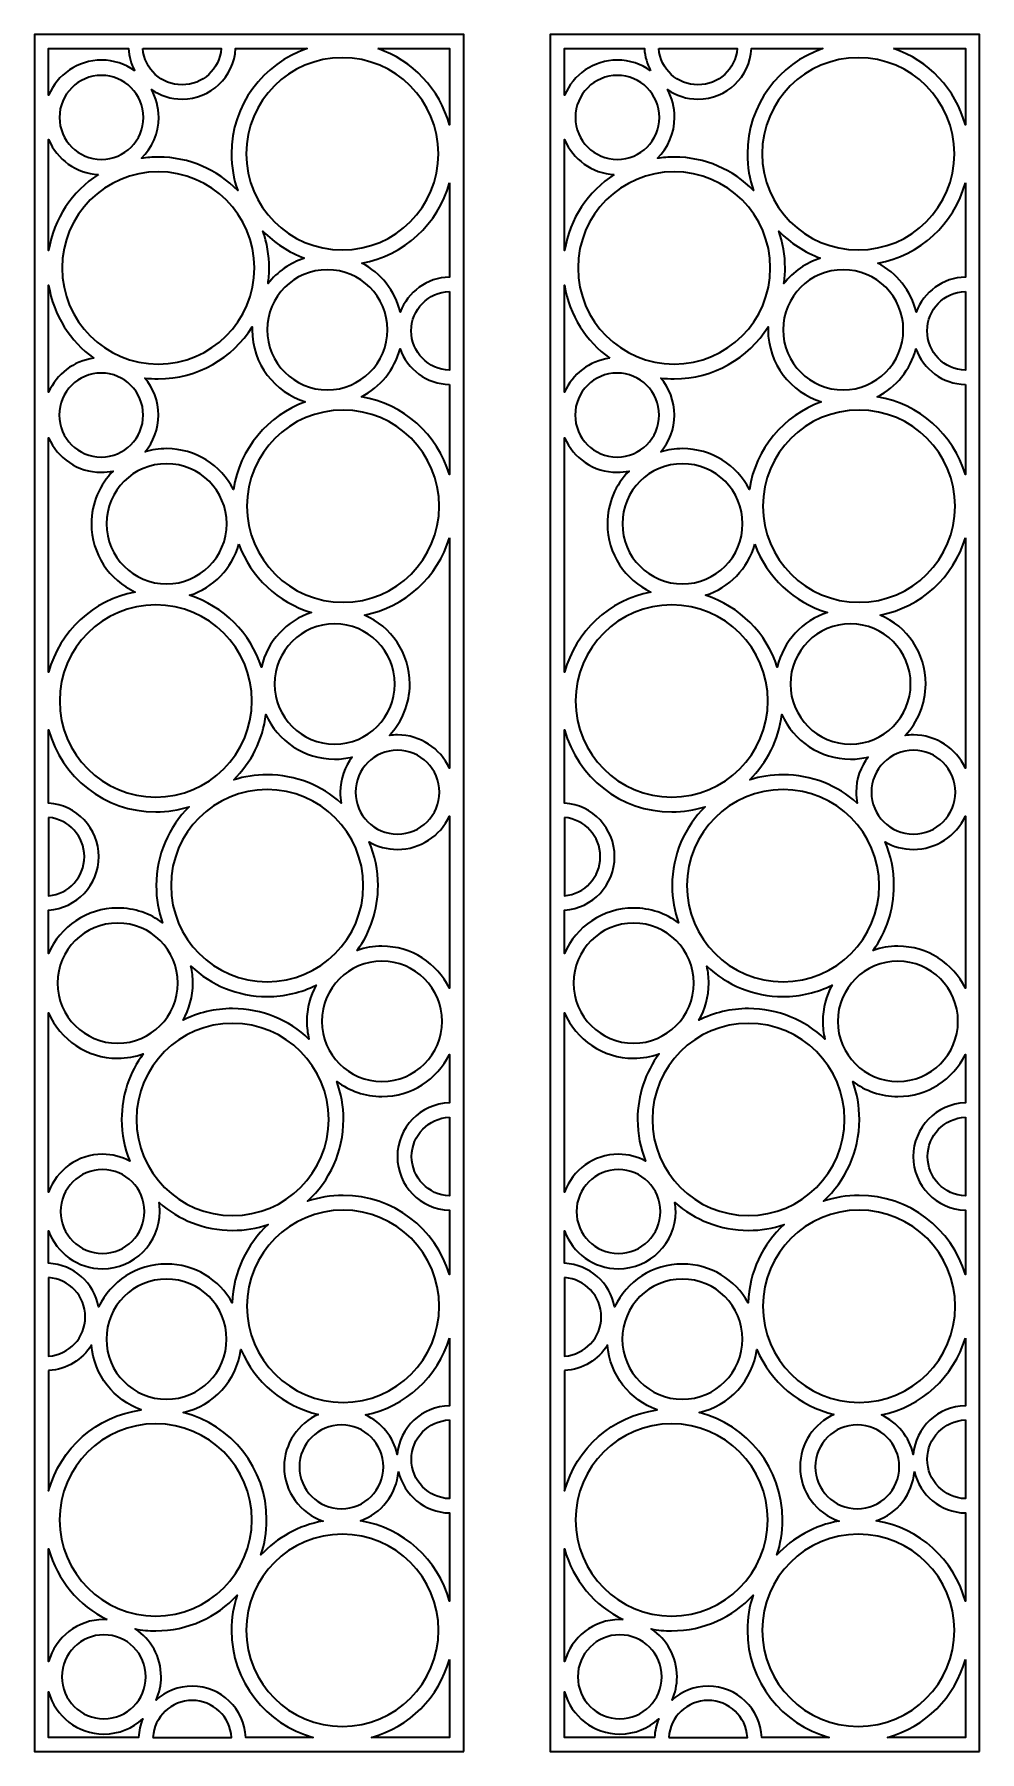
# Model space of a CAD drawing. Header units: centimetres. Extents: x -12.3 to -1.9, y -9.5 to 9.5.
import ezdxf

# ---------------------------------------------------------------- set-up
doc = ezdxf.new("R2010")
doc.units = ezdxf.units.CM
doc.header["$MEASUREMENT"] = 0
doc.layers.add('layer 1', color=7, linetype='Continuous')

msp = doc.modelspace()

# ---------------------------------------------------------------- linework, layer by layer
at = {"layer": 'layer 1', "color": 250, "lineweight": 35}
for points, knots in [([(-7.55811, -9.50001), (-7.55811, -9.50001), (-12.30811, -9.50001), (-12.30811, -9.50001), (-12.30811, -9.50001), (-12.30811, -9.50001), (-12.30811, 9.5), (-12.30811, 9.5), (-12.30811, 9.5), (-12.30811, 9.5), (-7.55811, 9.5), (-7.55811, 9.5), (-7.55811, 9.5), (-7.55811, 9.5), (-7.55811, -9.50001), (-7.55811, -9.50001)], [0, 0, 0, 0, 0.2, 0.2, 0.2, 0.2, 0.4, 0.4, 0.4, 0.4, 0.6, 0.6, 0.6, 0.6, 1, 1, 1, 1]), ([(-11.19787, 9.09665), (-11.23741, 9.17038), (-11.2618, 9.25344), (-11.26694, 9.34167), (-11.26694, 9.34167), (-11.26694, 9.34167), (-12.14977, 9.34167), (-12.14977, 9.34167), (-12.14977, 9.34167), (-12.14977, 9.34167), (-12.14977, 8.82721), (-12.14977, 8.82721), (-12.14977, 8.82721), (-12.05375, 9.05481), (-11.8285, 9.21461), (-11.56599, 9.21461), (-11.56599, 9.21461), (-11.4287, 9.21461), (-11.30161, 9.1709), (-11.19787, 9.09665)], [0, 0, 0, 0, 0.16666667, 0.16666667, 0.16666667, 0.16666667, 0.33333333, 0.33333333, 0.33333333, 0.33333333, 0.5, 0.5, 0.5, 0.5, 0.66666667, 0.66666667, 0.66666667, 0.66666667, 1, 1, 1, 1]), ([(-10.67425, 8.78296), (-10.79976, 8.78296), (-10.91617, 8.82196), (-11.01208, 8.88845), (-11.01208, 8.88845), (-10.9615, 8.79746), (-10.93265, 8.69274), (-10.93265, 8.58128), (-10.93265, 8.58128), (-10.93265, 8.40388), (-11.00566, 8.24352), (-11.12323, 8.12853), (-11.12323, 8.12853), (-11.06269, 8.13773), (-11.00072, 8.14256), (-10.93761, 8.14256), (-10.93761, 8.14256), (-10.59312, 8.14256), (-10.28178, 8.00048), (-10.05891, 7.77178), (-10.05891, 7.77178), (-10.10357, 7.89897), (-10.12793, 8.03573), (-10.12793, 8.17817), (-10.12793, 8.17817), (-10.12793, 8.71914), (-9.77765, 9.17844), (-9.29159, 9.34167), (-9.29159, 9.34167), (-9.29159, 9.34167), (-10.08156, 9.34167), (-10.08156, 9.34167), (-10.08156, 9.34167), (-10.0997, 9.03011), (-10.35815, 8.78296), (-10.67425, 8.78296)], [0, 0, 0, 0, 0.1, 0.1, 0.1, 0.1, 0.2, 0.2, 0.2, 0.2, 0.3, 0.3, 0.3, 0.3, 0.4, 0.4, 0.4, 0.4, 0.5, 0.5, 0.5, 0.5, 0.6, 0.6, 0.6, 0.6, 0.7, 0.7, 0.7, 0.7, 0.8, 0.8, 0.8, 0.8, 1, 1, 1, 1]), ([(-11.10826, 9.34167), (-11.0904, 9.11761), (-10.90288, 8.94129), (-10.67425, 8.94129), (-10.67425, 8.94129), (-10.44561, 8.94129), (-10.25809, 9.11761), (-10.24024, 9.34167), (-10.24024, 9.34167), (-10.24024, 9.34167), (-11.10826, 9.34167), (-11.10826, 9.34167)], [0, 0, 0, 0, 0.25, 0.25, 0.25, 0.25, 0.5, 0.5, 0.5, 0.5, 1, 1, 1, 1]), ([(-8.5101, 9.34167), (-8.12404, 9.212), (-7.82369, 8.89554), (-7.71644, 8.49973), (-7.71644, 8.49973), (-7.71644, 8.49973), (-7.71644, 9.34167), (-7.71644, 9.34167), (-7.71644, 9.34167), (-7.71644, 9.34167), (-8.5101, 9.34167), (-8.5101, 9.34167)], [0, 0, 0, 0, 0.25, 0.25, 0.25, 0.25, 0.5, 0.5, 0.5, 0.5, 1, 1, 1, 1]), ([(-8.90085, 7.1147), (-9.48809, 7.1147), (-9.96432, 7.59093), (-9.96432, 8.17817), (-9.96432, 8.17817), (-9.96432, 8.76541), (-9.48809, 9.24164), (-8.90085, 9.24164), (-8.90085, 9.24164), (-8.31361, 9.24164), (-7.83737, 8.76541), (-7.83737, 8.17817), (-7.83737, 8.17817), (-7.83737, 7.59093), (-8.31361, 7.1147), (-8.90085, 7.1147)], [0, 0, 0, 0, 0.2, 0.2, 0.2, 0.2, 0.4, 0.4, 0.4, 0.4, 0.6, 0.6, 0.6, 0.6, 1, 1, 1, 1]), ([(-11.56599, 8.11684), (-11.82245, 8.11684), (-12.03043, 8.32482), (-12.03043, 8.58128), (-12.03043, 8.58128), (-12.03043, 8.83774), (-11.82245, 9.04572), (-11.56599, 9.04572), (-11.56599, 9.04572), (-11.30952, 9.04572), (-11.10154, 8.83774), (-11.10154, 8.58128), (-11.10154, 8.58128), (-11.10154, 8.32482), (-11.30952, 8.11684), (-11.56599, 8.11684)], [0, 0, 0, 0, 0.2, 0.2, 0.2, 0.2, 0.4, 0.4, 0.4, 0.4, 0.6, 0.6, 0.6, 0.6, 1, 1, 1, 1]), ([(-11.5994, 7.94882), (-11.84749, 7.96172), (-12.05785, 8.11746), (-12.14977, 8.33535), (-12.14977, 8.33535), (-12.14977, 8.33535), (-12.14977, 7.10701), (-12.14977, 7.10701), (-12.14977, 7.10701), (-12.09439, 7.46019), (-11.88827, 7.76338), (-11.5994, 7.94882)], [0, 0, 0, 0, 0.25, 0.25, 0.25, 0.25, 0.5, 0.5, 0.5, 0.5, 1, 1, 1, 1]), ([(-10.93761, 5.85201), (-11.52485, 5.85201), (-12.00108, 6.32824), (-12.00108, 6.91548), (-12.00108, 6.91548), (-12.00108, 7.50272), (-11.52485, 7.97895), (-10.93761, 7.97895), (-10.93761, 7.97895), (-10.35037, 7.97895), (-9.87414, 7.50272), (-9.87414, 6.91548), (-9.87414, 6.91548), (-9.87414, 6.32824), (-10.35037, 5.85201), (-10.93761, 5.85201)], [0, 0, 0, 0, 0.2, 0.2, 0.2, 0.2, 0.4, 0.4, 0.4, 0.4, 0.6, 0.6, 0.6, 0.6, 1, 1, 1, 1]), ([(-7.71644, 7.8566), (-7.83951, 7.40238), (-8.2169, 7.05265), (-8.68627, 6.96982), (-8.68627, 6.96982), (-8.47542, 6.86074), (-8.3172, 6.66408), (-8.25981, 6.42798), (-8.25981, 6.42798), (-8.17692, 6.64946), (-7.96555, 6.80825), (-7.71644, 6.81355), (-7.71644, 6.81355), (-7.71644, 6.81355), (-7.71644, 7.8566), (-7.71644, 7.8566)], [0, 0, 0, 0, 0.2, 0.2, 0.2, 0.2, 0.4, 0.4, 0.4, 0.4, 0.6, 0.6, 0.6, 0.6, 1, 1, 1, 1]), ([(-9.31799, 7.02389), (-9.49406, 7.08758), (-9.65141, 7.1904), (-9.77954, 7.32186), (-9.77954, 7.32186), (-9.73489, 7.19465), (-9.71053, 7.05792), (-9.71053, 6.91548), (-9.71053, 6.91548), (-9.71053, 6.85679), (-9.71474, 6.79908), (-9.72271, 6.74259), (-9.72271, 6.74259), (-9.62048, 6.87336), (-9.47994, 6.97276), (-9.31799, 7.02389)], [0, 0, 0, 0, 0.2, 0.2, 0.2, 0.2, 0.4, 0.4, 0.4, 0.4, 0.6, 0.6, 0.6, 0.6, 1, 1, 1, 1]), ([(-9.06752, 5.56606), (-9.43473, 5.56606), (-9.73252, 5.86385), (-9.73252, 6.23106), (-9.73252, 6.23106), (-9.73252, 6.59827), (-9.43473, 6.89606), (-9.06752, 6.89606), (-9.06752, 6.89606), (-8.70032, 6.89606), (-8.40252, 6.59827), (-8.40252, 6.23106), (-8.40252, 6.23106), (-8.40252, 5.86385), (-8.70032, 5.56606), (-9.06752, 5.56606)], [0, 0, 0, 0, 0.2, 0.2, 0.2, 0.2, 0.4, 0.4, 0.4, 0.4, 0.6, 0.6, 0.6, 0.6, 1, 1, 1, 1]), ([(-11.64996, 5.91631), (-11.91225, 6.10367), (-12.09767, 6.39172), (-12.14977, 6.72394), (-12.14977, 6.72394), (-12.14977, 6.72394), (-12.14977, 5.54002), (-12.14977, 5.54002), (-12.14977, 5.54002), (-12.06269, 5.74068), (-11.87475, 5.88745), (-11.64996, 5.91631)], [0, 0, 0, 0, 0.25, 0.25, 0.25, 0.25, 0.5, 0.5, 0.5, 0.5, 1, 1, 1, 1]), ([(-7.71644, 6.65518), (-7.95092, 6.64837), (-8.13899, 6.4561), (-8.13899, 6.21997), (-8.13899, 6.21997), (-8.13899, 5.98384), (-7.95092, 5.79156), (-7.71644, 5.78475), (-7.71644, 5.78475), (-7.71644, 5.78475), (-7.71644, 6.65518), (-7.71644, 6.65518)], [0, 0, 0, 0, 0.25, 0.25, 0.25, 0.25, 0.5, 0.5, 0.5, 0.5, 1, 1, 1, 1]), ([(-9.30728, 5.43499), (-9.64943, 5.53793), (-9.89877, 5.85541), (-9.89877, 6.23106), (-9.89877, 6.23106), (-9.89877, 6.2419), (-9.8985, 6.25267), (-9.89809, 6.2634), (-9.89809, 6.2634), (-10.11522, 5.91803), (-10.49963, 5.68839), (-10.93761, 5.68839), (-10.93761, 5.68839), (-10.98754, 5.68839), (-11.03676, 5.69145), (-11.08513, 5.69725), (-11.08513, 5.69725), (-10.99164, 5.58689), (-10.93522, 5.44412), (-10.93522, 5.28819), (-10.93522, 5.28819), (-10.93522, 5.13332), (-10.99087, 4.99144), (-11.08321, 4.88139), (-11.08321, 4.88139), (-11.0078, 4.9039), (-10.92792, 4.91605), (-10.8452, 4.91605), (-10.8452, 4.91605), (-10.52322, 4.91605), (-10.24396, 4.73287), (-10.1059, 4.46508), (-10.1059, 4.46508), (-10.03768, 4.91518), (-9.72486, 5.28507), (-9.30728, 5.43499)], [0, 0, 0, 0, 0.1, 0.1, 0.1, 0.1, 0.2, 0.2, 0.2, 0.2, 0.3, 0.3, 0.3, 0.3, 0.4, 0.4, 0.4, 0.4, 0.5, 0.5, 0.5, 0.5, 0.6, 0.6, 0.6, 0.6, 0.7, 0.7, 0.7, 0.7, 0.8, 0.8, 0.8, 0.8, 1, 1, 1, 1]), ([(-7.71644, 5.62638), (-7.96891, 5.63175), (-8.18262, 5.79478), (-8.2631, 6.02096), (-8.2631, 6.02096), (-8.32348, 5.78923), (-8.48134, 5.59682), (-8.69027, 5.49019), (-8.69027, 5.49019), (-8.2252, 5.41293), (-7.84848, 5.07399), (-7.71644, 4.62984), (-7.71644, 4.62984), (-7.71644, 4.62984), (-7.71644, 5.62638), (-7.71644, 5.62638)], [0, 0, 0, 0, 0.2, 0.2, 0.2, 0.2, 0.4, 0.4, 0.4, 0.4, 0.6, 0.6, 0.6, 0.6, 1, 1, 1, 1]), ([(-11.56856, 4.82374), (-11.82502, 4.82374), (-12.033, 5.03172), (-12.033, 5.28819), (-12.033, 5.28819), (-12.033, 5.54465), (-11.82502, 5.75263), (-11.56856, 5.75263), (-11.56856, 5.75263), (-11.31209, 5.75263), (-11.10411, 5.54465), (-11.10411, 5.28819), (-11.10411, 5.28819), (-11.10411, 5.03172), (-11.31209, 4.82374), (-11.56856, 4.82374)], [0, 0, 0, 0, 0.2, 0.2, 0.2, 0.2, 0.4, 0.4, 0.4, 0.4, 0.6, 0.6, 0.6, 0.6, 1, 1, 1, 1]), ([(-8.89275, 3.21629), (-9.47999, 3.21629), (-9.95622, 3.69252), (-9.95622, 4.27976), (-9.95622, 4.27976), (-9.95622, 4.867), (-9.47999, 5.34323), (-8.89275, 5.34323), (-8.89275, 5.34323), (-8.30551, 5.34323), (-7.82927, 4.867), (-7.82927, 4.27976), (-7.82927, 4.27976), (-7.82927, 3.69252), (-8.30551, 3.21629), (-8.89275, 3.21629)], [0, 0, 0, 0, 0.2, 0.2, 0.2, 0.2, 0.4, 0.4, 0.4, 0.4, 0.6, 0.6, 0.6, 0.6, 1, 1, 1, 1]), ([(-11.56856, 4.65485), (-11.82878, 4.65485), (-12.05236, 4.8119), (-12.14977, 5.03635), (-12.14977, 5.03635), (-12.14977, 5.03635), (-12.14977, 2.44305), (-12.14977, 2.44305), (-12.14977, 2.44305), (-12.02882, 2.89393), (-11.65743, 3.24241), (-11.19391, 3.33009), (-11.19391, 3.33009), (-11.47876, 3.46196), (-11.67645, 3.75032), (-11.67645, 4.0848), (-11.67645, 4.0848), (-11.67645, 4.31233), (-11.58496, 4.51852), (-11.43679, 4.66862), (-11.43679, 4.66862), (-11.4793, 4.65962), (-11.52337, 4.65485), (-11.56856, 4.65485)], [0, 0, 0, 0, 0.14285714, 0.14285714, 0.14285714, 0.14285714, 0.28571429, 0.28571429, 0.28571429, 0.28571429, 0.42857143, 0.42857143, 0.42857143, 0.42857143, 0.57142857, 0.57142857, 0.57142857, 0.57142857, 0.71428571, 0.71428571, 0.71428571, 0.71428571, 1, 1, 1, 1]), ([(-10.8452, 3.4198), (-11.21241, 3.4198), (-11.5102, 3.71759), (-11.5102, 4.0848), (-11.5102, 4.0848), (-11.5102, 4.45201), (-11.21241, 4.7498), (-10.8452, 4.7498), (-10.8452, 4.7498), (-10.47799, 4.7498), (-10.1802, 4.45201), (-10.1802, 4.0848), (-10.1802, 4.0848), (-10.1802, 3.71759), (-10.47799, 3.4198), (-10.8452, 3.4198)], [0, 0, 0, 0, 0.2, 0.2, 0.2, 0.2, 0.4, 0.4, 0.4, 0.4, 0.6, 0.6, 0.6, 0.6, 1, 1, 1, 1]), ([(-10.04532, 3.85788), (-10.12102, 3.59061), (-10.32712, 3.37811), (-10.59047, 3.29338), (-10.59047, 3.29338), (-10.21433, 3.17304), (-9.91708, 2.87617), (-9.79622, 2.50025), (-9.79622, 2.50025), (-9.73025, 2.78531), (-9.51761, 3.01421), (-9.24214, 3.10325), (-9.24214, 3.10325), (-9.61432, 3.21365), (-9.9127, 3.49583), (-10.04532, 3.85788)], [0, 0, 0, 0, 0.2, 0.2, 0.2, 0.2, 0.4, 0.4, 0.4, 0.4, 0.6, 0.6, 0.6, 0.6, 1, 1, 1, 1]), ([(-7.71644, 3.92968), (-7.8453, 3.49626), (-8.20716, 3.16307), (-8.65679, 3.07544), (-8.65679, 3.07544), (-8.36168, 2.94782), (-8.1551, 2.65409), (-8.1551, 2.31217), (-8.1551, 2.31217), (-8.1551, 2.09173), (-8.24099, 1.89133), (-8.38108, 1.74253), (-8.38108, 1.74253), (-8.35169, 1.74671), (-8.32166, 1.74893), (-8.29112, 1.74893), (-8.29112, 1.74893), (-8.03656, 1.74893), (-7.81707, 1.59864), (-7.71644, 1.382), (-7.71644, 1.382), (-7.71644, 1.382), (-7.71644, 3.92968), (-7.71644, 3.92968)], [0, 0, 0, 0, 0.14285714, 0.14285714, 0.14285714, 0.14285714, 0.28571429, 0.28571429, 0.28571429, 0.28571429, 0.42857143, 0.42857143, 0.42857143, 0.42857143, 0.57142857, 0.57142857, 0.57142857, 0.57142857, 0.71428571, 0.71428571, 0.71428571, 0.71428571, 1, 1, 1, 1]), ([(-10.96457, 1.06098), (-11.55181, 1.06098), (-12.02804, 1.53721), (-12.02804, 2.12445), (-12.02804, 2.12445), (-12.02804, 2.71169), (-11.55181, 3.18793), (-10.96457, 3.18793), (-10.96457, 3.18793), (-10.37733, 3.18793), (-9.9011, 2.71169), (-9.9011, 2.12445), (-9.9011, 2.12445), (-9.9011, 1.53721), (-10.37733, 1.06098), (-10.96457, 1.06098)], [0, 0, 0, 0, 0.2, 0.2, 0.2, 0.2, 0.4, 0.4, 0.4, 0.4, 0.6, 0.6, 0.6, 0.6, 1, 1, 1, 1]), ([(-8.98635, 1.64717), (-9.35356, 1.64717), (-9.65135, 1.94496), (-9.65135, 2.31217), (-9.65135, 2.31217), (-9.65135, 2.67938), (-9.35356, 2.97717), (-8.98635, 2.97717), (-8.98635, 2.97717), (-8.61914, 2.97717), (-8.32135, 2.67938), (-8.32135, 2.31217), (-8.32135, 2.31217), (-8.32135, 1.94496), (-8.61914, 1.64717), (-8.98635, 1.64717)], [0, 0, 0, 0, 0.2, 0.2, 0.2, 0.2, 0.4, 0.4, 0.4, 0.4, 0.6, 0.6, 0.6, 0.6, 1, 1, 1, 1]), ([(-8.98635, 1.48092), (-9.32549, 1.48092), (-9.61721, 1.68414), (-9.74648, 1.97541), (-9.74648, 1.97541), (-9.78062, 1.69363), (-9.91032, 1.44128), (-10.10219, 1.25168), (-10.10219, 1.25168), (-9.98559, 1.28847), (-9.86149, 1.30835), (-9.73274, 1.30835), (-9.73274, 1.30835), (-9.41753, 1.30835), (-9.13006, 1.1894), (-8.91273, 0.99398), (-8.91273, 0.99398), (-8.92039, 1.03334), (-8.92445, 1.07399), (-8.92445, 1.11559), (-8.92445, 1.11559), (-8.92445, 1.26196), (-8.87475, 1.39674), (-8.79133, 1.50399), (-8.79133, 1.50399), (-8.85389, 1.48894), (-8.91918, 1.48092), (-8.98635, 1.48092)], [0, 0, 0, 0, 0.125, 0.125, 0.125, 0.125, 0.25, 0.25, 0.25, 0.25, 0.375, 0.375, 0.375, 0.375, 0.5, 0.5, 0.5, 0.5, 0.625, 0.625, 0.625, 0.625, 0.75, 0.75, 0.75, 0.75, 1, 1, 1, 1]), ([(-10.96457, 0.89737), (-11.53195, 0.89737), (-12.00944, 1.2827), (-12.14977, 1.80586), (-12.14977, 1.80586), (-12.14977, 1.80586), (-12.14977, 0.99446), (-12.14977, 0.99446), (-12.14977, 0.99446), (-11.84077, 0.97366), (-11.59647, 0.71638), (-11.59647, 0.40211), (-11.59647, 0.40211), (-11.59647, 0.08784), (-11.84077, -0.16944), (-12.14977, -0.19024), (-12.14977, -0.19024), (-12.14977, -0.19024), (-12.14977, -0.66884), (-12.14977, -0.66884), (-12.14977, -0.66884), (-12.02241, -0.37312), (-11.72836, -0.16602), (-11.38601, -0.16602), (-11.38601, -0.16602), (-11.19952, -0.16602), (-11.02736, -0.22746), (-10.88866, -0.3312), (-10.88866, -0.3312), (-10.93469, -0.20229), (-10.95983, -0.06344), (-10.95983, 0.08127), (-10.95983, 0.08127), (-10.95983, 0.4227), (-10.82026, 0.73158), (-10.59512, 0.95404), (-10.59512, 0.95404), (-10.71172, 0.91724), (-10.83583, 0.89737), (-10.96457, 0.89737)], [0, 0, 0, 0, 0.09090909, 0.09090909, 0.09090909, 0.09090909, 0.18181818, 0.18181818, 0.18181818, 0.18181818, 0.27272727, 0.27272727, 0.27272727, 0.27272727, 0.36363636, 0.36363636, 0.36363636, 0.36363636, 0.45454545, 0.45454545, 0.45454545, 0.45454545, 0.54545455, 0.54545455, 0.54545455, 0.54545455, 0.63636364, 0.63636364, 0.63636364, 0.63636364, 0.72727273, 0.72727273, 0.72727273, 0.72727273, 0.81818182, 0.81818182, 0.81818182, 0.81818182, 1, 1, 1, 1]), ([(-8.29112, 0.65115), (-8.54758, 0.65115), (-8.75556, 0.85913), (-8.75556, 1.11559), (-8.75556, 1.11559), (-8.75556, 1.37205), (-8.54758, 1.58004), (-8.29112, 1.58004), (-8.29112, 1.58004), (-8.03465, 1.58004), (-7.82667, 1.37205), (-7.82667, 1.11559), (-7.82667, 1.11559), (-7.82667, 0.85913), (-8.03465, 0.65115), (-8.29112, 0.65115)], [0, 0, 0, 0, 0.2, 0.2, 0.2, 0.2, 0.4, 0.4, 0.4, 0.4, 0.6, 0.6, 0.6, 0.6, 1, 1, 1, 1]), ([(-9.73274, -0.9822), (-10.31998, -0.9822), (-10.79622, -0.50597), (-10.79622, 0.08127), (-10.79622, 0.08127), (-10.79622, 0.66851), (-10.31998, 1.14474), (-9.73274, 1.14474), (-9.73274, 1.14474), (-9.1455, 1.14474), (-8.66927, 0.66851), (-8.66927, 0.08127), (-8.66927, 0.08127), (-8.66927, -0.50597), (-9.1455, -0.9822), (-9.73274, -0.9822)], [0, 0, 0, 0, 0.2, 0.2, 0.2, 0.2, 0.4, 0.4, 0.4, 0.4, 0.6, 0.6, 0.6, 0.6, 1, 1, 1, 1]), ([(-12.14977, 0.83564), (-11.9283, 0.81522), (-11.7548, 0.6289), (-11.7548, 0.40211), (-11.7548, 0.40211), (-11.7548, 0.17531), (-11.9283, -0.01101), (-12.14977, -0.03142), (-12.14977, -0.03142), (-12.14977, -0.03142), (-12.14977, 0.83564), (-12.14977, 0.83564)], [0, 0, 0, 0, 0.25, 0.25, 0.25, 0.25, 0.5, 0.5, 0.5, 0.5, 1, 1, 1, 1]), ([(-8.29112, 0.48226), (-8.40531, 0.48226), (-8.51245, 0.51251), (-8.60498, 0.56542), (-8.60498, 0.56542), (-8.5411, 0.41686), (-8.50566, 0.25321), (-8.50566, 0.08127), (-8.50566, 0.08127), (-8.50566, -0.18616), (-8.59131, -0.43359), (-8.73659, -0.63521), (-8.73659, -0.63521), (-8.65079, -0.60525), (-8.55861, -0.58891), (-8.46261, -0.58891), (-8.46261, -0.58891), (-8.13517, -0.58891), (-7.85194, -0.77836), (-7.71644, -1.05358), (-7.71644, -1.05358), (-7.71644, -1.05358), (-7.71644, 0.84918), (-7.71644, 0.84918), (-7.71644, 0.84918), (-7.81707, 0.63254), (-8.03656, 0.48226), (-8.29112, 0.48226)], [0, 0, 0, 0, 0.125, 0.125, 0.125, 0.125, 0.25, 0.25, 0.25, 0.25, 0.375, 0.375, 0.375, 0.375, 0.5, 0.5, 0.5, 0.5, 0.625, 0.625, 0.625, 0.625, 0.75, 0.75, 0.75, 0.75, 1, 1, 1, 1]), ([(-11.38601, -1.66227), (-11.75321, -1.66227), (-12.05101, -1.36448), (-12.05101, -0.99727), (-12.05101, -0.99727), (-12.05101, -0.63006), (-11.75321, -0.33227), (-11.38601, -0.33227), (-11.38601, -0.33227), (-11.0188, -0.33227), (-10.72101, -0.63006), (-10.72101, -0.99727), (-10.72101, -0.99727), (-10.72101, -1.36448), (-11.0188, -1.66227), (-11.38601, -1.66227)], [0, 0, 0, 0, 0.2, 0.2, 0.2, 0.2, 0.4, 0.4, 0.4, 0.4, 0.6, 0.6, 0.6, 0.6, 1, 1, 1, 1]), ([(-8.46261, -2.08516), (-8.82981, -2.08516), (-9.12761, -1.78737), (-9.12761, -1.42016), (-9.12761, -1.42016), (-9.12761, -1.05296), (-8.82981, -0.75516), (-8.46261, -0.75516), (-8.46261, -0.75516), (-8.0954, -0.75516), (-7.79761, -1.05296), (-7.79761, -1.42016), (-7.79761, -1.42016), (-7.79761, -1.78737), (-8.0954, -2.08516), (-8.46261, -2.08516)], [0, 0, 0, 0, 0.2, 0.2, 0.2, 0.2, 0.4, 0.4, 0.4, 0.4, 0.6, 0.6, 0.6, 0.6, 1, 1, 1, 1]), ([(-9.73274, -1.14582), (-10.05929, -1.14582), (-10.35605, -1.01816), (-10.57593, -0.81009), (-10.57593, -0.81009), (-10.56208, -0.87025), (-10.55476, -0.93291), (-10.55476, -0.99727), (-10.55476, -0.99727), (-10.55476, -1.14643), (-10.5941, -1.28641), (-10.66291, -1.40744), (-10.66291, -1.40744), (-10.49808, -1.3251), (-10.31217, -1.27869), (-10.11542, -1.27869), (-10.11542, -1.27869), (-9.78807, -1.27869), (-9.49063, -1.40696), (-9.27059, -1.61595), (-9.27059, -1.61595), (-9.28576, -1.55316), (-9.29386, -1.48761), (-9.29386, -1.42016), (-9.29386, -1.42016), (-9.29386, -1.27514), (-9.25666, -1.13878), (-9.19134, -1.02009), (-9.19134, -1.02009), (-9.35465, -1.10056), (-9.53841, -1.14582), (-9.73274, -1.14582)], [0, 0, 0, 0, 0.11111111, 0.11111111, 0.11111111, 0.11111111, 0.22222222, 0.22222222, 0.22222222, 0.22222222, 0.33333333, 0.33333333, 0.33333333, 0.33333333, 0.44444444, 0.44444444, 0.44444444, 0.44444444, 0.55555556, 0.55555556, 0.55555556, 0.55555556, 0.66666667, 0.66666667, 0.66666667, 0.66666667, 0.77777778, 0.77777778, 0.77777778, 0.77777778, 1, 1, 1, 1]), ([(-11.38601, -1.82852), (-11.72836, -1.82852), (-12.02241, -1.62142), (-12.14977, -1.32571), (-12.14977, -1.32571), (-12.14977, -1.32571), (-12.14977, -3.30899), (-12.14977, -3.30899), (-12.14977, -3.30899), (-12.06172, -3.06506), (-11.82816, -2.89064), (-11.55391, -2.89064), (-11.55391, -2.89064), (-11.44496, -2.89064), (-11.34242, -2.91817), (-11.25289, -2.96665), (-11.25289, -2.96665), (-11.31064, -2.82435), (-11.3425, -2.66878), (-11.3425, -2.50577), (-11.3425, -2.50577), (-11.3425, -2.23403), (-11.25407, -1.98291), (-11.10448, -1.77957), (-11.10448, -1.77957), (-11.1924, -1.81123), (-11.28719, -1.82852), (-11.38601, -1.82852)], [0, 0, 0, 0, 0.125, 0.125, 0.125, 0.125, 0.25, 0.25, 0.25, 0.25, 0.375, 0.375, 0.375, 0.375, 0.5, 0.5, 0.5, 0.5, 0.625, 0.625, 0.625, 0.625, 0.75, 0.75, 0.75, 0.75, 1, 1, 1, 1]), ([(-10.11542, -3.56924), (-10.70266, -3.56924), (-11.17889, -3.09301), (-11.17889, -2.50577), (-11.17889, -2.50577), (-11.17889, -1.91853), (-10.70266, -1.4423), (-10.11542, -1.4423), (-10.11542, -1.4423), (-9.52818, -1.4423), (-9.05195, -1.91853), (-9.05195, -2.50577), (-9.05195, -2.50577), (-9.05195, -3.09301), (-9.52818, -3.56924), (-10.11542, -3.56924)], [0, 0, 0, 0, 0.2, 0.2, 0.2, 0.2, 0.4, 0.4, 0.4, 0.4, 0.6, 0.6, 0.6, 0.6, 1, 1, 1, 1]), ([(-8.46261, -2.25141), (-8.65036, -2.25141), (-8.82357, -2.18911), (-8.96275, -2.08409), (-8.96275, -2.08409), (-8.91461, -2.21559), (-8.88834, -2.35762), (-8.88834, -2.50577), (-8.88834, -2.50577), (-8.88834, -2.86348), (-9.04152, -3.18545), (-9.28581, -3.40977), (-9.28581, -3.40977), (-9.16226, -3.36794), (-9.02992, -3.34519), (-8.89227, -3.34519), (-8.89227, -3.34519), (-8.33692, -3.34519), (-7.86769, -3.71436), (-7.71644, -4.2206), (-7.71644, -4.2206), (-7.71644, -4.2206), (-7.71644, -3.50923), (-7.71644, -3.50923), (-7.71644, -3.50923), (-8.03609, -3.49983), (-8.29242, -3.23768), (-8.29242, -2.91576), (-8.29242, -2.91576), (-8.29242, -2.59384), (-8.03609, -2.3317), (-7.71644, -2.3223), (-7.71644, -2.3223), (-7.71644, -2.3223), (-7.71644, -1.78676), (-7.71644, -1.78676), (-7.71644, -1.78676), (-7.85194, -2.06197), (-8.13517, -2.25141), (-8.46261, -2.25141)], [0, 0, 0, 0, 0.09090909, 0.09090909, 0.09090909, 0.09090909, 0.18181818, 0.18181818, 0.18181818, 0.18181818, 0.27272727, 0.27272727, 0.27272727, 0.27272727, 0.36363636, 0.36363636, 0.36363636, 0.36363636, 0.45454545, 0.45454545, 0.45454545, 0.45454545, 0.54545455, 0.54545455, 0.54545455, 0.54545455, 0.63636364, 0.63636364, 0.63636364, 0.63636364, 0.72727273, 0.72727273, 0.72727273, 0.72727273, 0.81818182, 0.81818182, 0.81818182, 0.81818182, 1, 1, 1, 1]), ([(-7.71644, -2.48074), (-7.94864, -2.49007), (-8.13409, -2.68128), (-8.13409, -2.91576), (-8.13409, -2.91576), (-8.13409, -3.15024), (-7.94864, -3.34146), (-7.71644, -3.35079), (-7.71644, -3.35079), (-7.71644, -3.35079), (-7.71644, -2.48074), (-7.71644, -2.48074)], [0, 0, 0, 0, 0.25, 0.25, 0.25, 0.25, 0.5, 0.5, 0.5, 0.5, 1, 1, 1, 1]), ([(-11.55391, -3.98842), (-11.81037, -3.98842), (-12.01835, -3.78044), (-12.01835, -3.52397), (-12.01835, -3.52397), (-12.01835, -3.26751), (-11.81037, -3.05953), (-11.55391, -3.05953), (-11.55391, -3.05953), (-11.29745, -3.05953), (-11.08947, -3.26751), (-11.08947, -3.52397), (-11.08947, -3.52397), (-11.08947, -3.78044), (-11.29745, -3.98842), (-11.55391, -3.98842)], [0, 0, 0, 0, 0.2, 0.2, 0.2, 0.2, 0.4, 0.4, 0.4, 0.4, 0.6, 0.6, 0.6, 0.6, 1, 1, 1, 1]), ([(-10.11542, -3.73286), (-10.42722, -3.73286), (-10.71184, -3.61644), (-10.92833, -3.42479), (-10.92833, -3.42479), (-10.92324, -3.45711), (-10.92058, -3.49023), (-10.92058, -3.52397), (-10.92058, -3.52397), (-10.92058, -3.8737), (-11.20419, -4.15731), (-11.55391, -4.15731), (-11.55391, -4.15731), (-11.82816, -4.15731), (-12.06172, -3.98289), (-12.14977, -3.73896), (-12.14977, -3.73896), (-12.14977, -3.73896), (-12.14977, -4.09654), (-12.14977, -4.09654), (-12.14977, -4.09654), (-11.87345, -4.1104), (-11.64687, -4.31327), (-11.59665, -4.57844), (-11.59665, -4.57844), (-11.46291, -4.29844), (-11.17711, -4.10492), (-10.84617, -4.10492), (-10.84617, -4.10492), (-10.53311, -4.10492), (-10.26046, -4.27811), (-10.11869, -4.53384), (-10.11869, -4.53384), (-10.10815, -4.1916), (-9.95739, -3.88462), (-9.72196, -3.66839), (-9.72196, -3.66839), (-9.84547, -3.7102), (-9.97781, -3.73286), (-10.11542, -3.73286)], [0, 0, 0, 0, 0.09090909, 0.09090909, 0.09090909, 0.09090909, 0.18181818, 0.18181818, 0.18181818, 0.18181818, 0.27272727, 0.27272727, 0.27272727, 0.27272727, 0.36363636, 0.36363636, 0.36363636, 0.36363636, 0.45454545, 0.45454545, 0.45454545, 0.45454545, 0.54545455, 0.54545455, 0.54545455, 0.54545455, 0.63636364, 0.63636364, 0.63636364, 0.63636364, 0.72727273, 0.72727273, 0.72727273, 0.72727273, 0.81818182, 0.81818182, 0.81818182, 0.81818182, 1, 1, 1, 1]), ([(-8.89227, -5.63575), (-9.47951, -5.63575), (-9.95574, -5.15952), (-9.95574, -4.57228), (-9.95574, -4.57228), (-9.95574, -3.98504), (-9.47951, -3.50881), (-8.89227, -3.50881), (-8.89227, -3.50881), (-8.30503, -3.50881), (-7.8288, -3.98504), (-7.8288, -4.57228), (-7.8288, -4.57228), (-7.8288, -5.15952), (-8.30503, -5.63575), (-8.89227, -5.63575)], [0, 0, 0, 0, 0.2, 0.2, 0.2, 0.2, 0.4, 0.4, 0.4, 0.4, 0.6, 0.6, 0.6, 0.6, 1, 1, 1, 1]), ([(-12.14977, -4.25518), (-11.92343, -4.2707), (-11.74456, -4.45925), (-11.74456, -4.68953), (-11.74456, -4.68953), (-11.74456, -4.91981), (-11.92343, -5.10837), (-12.14977, -5.12389), (-12.14977, -5.12389), (-12.14977, -5.12389), (-12.14977, -4.25518), (-12.14977, -4.25518)], [0, 0, 0, 0, 0.25, 0.25, 0.25, 0.25, 0.5, 0.5, 0.5, 0.5, 1, 1, 1, 1]), ([(-10.84617, -5.60117), (-11.21337, -5.60117), (-11.51117, -5.30338), (-11.51117, -4.93617), (-11.51117, -4.93617), (-11.51117, -4.56896), (-11.21337, -4.27117), (-10.84617, -4.27117), (-10.84617, -4.27117), (-10.47896, -4.27117), (-10.18117, -4.56896), (-10.18117, -4.93617), (-10.18117, -4.93617), (-10.18117, -5.30338), (-10.47896, -5.60117), (-10.84617, -5.60117)], [0, 0, 0, 0, 0.2, 0.2, 0.2, 0.2, 0.4, 0.4, 0.4, 0.4, 0.6, 0.6, 0.6, 0.6, 1, 1, 1, 1]), ([(-7.71644, -4.92396), (-7.84455, -5.35275), (-8.20078, -5.68319), (-8.64425, -5.77427), (-8.64425, -5.77427), (-8.46807, -5.85644), (-8.33594, -6.0173), (-8.2931, -6.21165), (-8.2931, -6.21165), (-8.26618, -5.91392), (-8.01941, -5.67953), (-7.71644, -5.6722), (-7.71644, -5.6722), (-7.71644, -5.6722), (-7.71644, -4.92396), (-7.71644, -4.92396)], [0, 0, 0, 0, 0.2, 0.2, 0.2, 0.2, 0.4, 0.4, 0.4, 0.4, 0.6, 0.6, 0.6, 0.6, 1, 1, 1, 1]), ([(-12.14977, -5.28252), (-11.94904, -5.27246), (-11.77456, -5.16263), (-11.67486, -5.00165), (-11.67486, -5.00165), (-11.64894, -5.33406), (-11.42738, -5.61162), (-11.12526, -5.71933), (-11.12526, -5.71933), (-11.61995, -5.78379), (-12.0221, -6.14301), (-12.14977, -6.61493), (-12.14977, -6.61493), (-12.14977, -6.61493), (-12.14977, -5.28252), (-12.14977, -5.28252)], [0, 0, 0, 0, 0.2, 0.2, 0.2, 0.2, 0.4, 0.4, 0.4, 0.4, 0.6, 0.6, 0.6, 0.6, 1, 1, 1, 1]), ([(-9.1663, -5.7686), (-9.5534, -5.68026), (-9.87088, -5.40883), (-10.02272, -5.05028), (-10.02272, -5.05028), (-10.06997, -5.39421), (-10.32767, -5.67112), (-10.6617, -5.74684), (-10.6617, -5.74684), (-10.13089, -5.88198), (-9.73817, -6.36322), (-9.73817, -6.93604), (-9.73817, -6.93604), (-9.73817, -7.07167), (-9.76024, -7.20215), (-9.80089, -7.32414), (-9.80089, -7.32414), (-9.62263, -7.13155), (-9.38341, -6.99619), (-9.11391, -6.94884), (-9.11391, -6.94884), (-9.36442, -6.86439), (-9.54488, -6.6275), (-9.54488, -6.34854), (-9.54488, -6.34854), (-9.54488, -6.08945), (-9.38919, -5.86668), (-9.1663, -5.7686)], [0, 0, 0, 0, 0.125, 0.125, 0.125, 0.125, 0.25, 0.25, 0.25, 0.25, 0.375, 0.375, 0.375, 0.375, 0.5, 0.5, 0.5, 0.5, 0.625, 0.625, 0.625, 0.625, 0.75, 0.75, 0.75, 0.75, 1, 1, 1, 1]), ([(-10.96525, -7.99951), (-11.55249, -7.99951), (-12.02872, -7.52328), (-12.02872, -6.93604), (-12.02872, -6.93604), (-12.02872, -6.3488), (-11.55249, -5.87256), (-10.96525, -5.87256), (-10.96525, -5.87256), (-10.37801, -5.87256), (-9.90178, -6.3488), (-9.90178, -6.93604), (-9.90178, -6.93604), (-9.90178, -7.52328), (-10.37801, -7.99951), (-10.96525, -7.99951)], [0, 0, 0, 0, 0.2, 0.2, 0.2, 0.2, 0.4, 0.4, 0.4, 0.4, 0.6, 0.6, 0.6, 0.6, 1, 1, 1, 1]), ([(-8.91155, -6.81299), (-9.16801, -6.81299), (-9.37599, -6.60501), (-9.37599, -6.34854), (-9.37599, -6.34854), (-9.37599, -6.09208), (-9.16801, -5.8841), (-8.91155, -5.8841), (-8.91155, -5.8841), (-8.65508, -5.8841), (-8.4471, -6.09208), (-8.4471, -6.34854), (-8.4471, -6.34854), (-8.4471, -6.60501), (-8.65508, -6.81299), (-8.91155, -6.81299)], [0, 0, 0, 0, 0.2, 0.2, 0.2, 0.2, 0.4, 0.4, 0.4, 0.4, 0.6, 0.6, 0.6, 0.6, 1, 1, 1, 1]), ([(-7.71644, -5.83062), (-7.95011, -5.83834), (-8.13725, -6.03023), (-8.13725, -6.26577), (-8.13725, -6.26577), (-8.13725, -6.50131), (-7.95011, -6.6932), (-7.71644, -6.70091), (-7.71644, -6.70091), (-7.71644, -6.70091), (-7.71644, -5.83062), (-7.71644, -5.83062)], [0, 0, 0, 0, 0.25, 0.25, 0.25, 0.25, 0.5, 0.5, 0.5, 0.5, 1, 1, 1, 1]), ([(-8.2803, -6.40003), (-8.30073, -6.65369), (-8.47067, -6.86518), (-8.70191, -6.9463), (-8.70191, -6.9463), (-8.22578, -7.02373), (-7.84155, -7.37524), (-7.71644, -7.83362), (-7.71644, -7.83362), (-7.71644, -7.83362), (-7.71644, -6.85933), (-7.71644, -6.85933), (-7.71644, -6.85933), (-7.99165, -6.85268), (-8.22049, -6.65868), (-8.2803, -6.40003)], [0, 0, 0, 0, 0.2, 0.2, 0.2, 0.2, 0.4, 0.4, 0.4, 0.4, 0.6, 0.6, 0.6, 0.6, 1, 1, 1, 1]), ([(-8.90026, -9.22083), (-9.4875, -9.22083), (-9.96373, -8.7446), (-9.96373, -8.15736), (-9.96373, -8.15736), (-9.96373, -7.57012), (-9.4875, -7.09389), (-8.90026, -7.09389), (-8.90026, -7.09389), (-8.31302, -7.09389), (-7.83678, -7.57012), (-7.83678, -8.15736), (-7.83678, -8.15736), (-7.83678, -8.7446), (-8.31302, -9.22083), (-8.90026, -9.22083)], [0, 0, 0, 0, 0.2, 0.2, 0.2, 0.2, 0.4, 0.4, 0.4, 0.4, 0.6, 0.6, 0.6, 0.6, 1, 1, 1, 1]), ([(-11.5029, -8.03926), (-11.81751, -7.88563), (-12.05664, -7.60136), (-12.14977, -7.25715), (-12.14977, -7.25715), (-12.14977, -7.25715), (-12.14977, -8.50324), (-12.14977, -8.50324), (-12.14977, -8.50324), (-12.07604, -8.23519), (-11.83055, -8.03821), (-11.5391, -8.03821), (-11.5391, -8.03821), (-11.52695, -8.03821), (-11.51488, -8.03859), (-11.5029, -8.03926)], [0, 0, 0, 0, 0.2, 0.2, 0.2, 0.2, 0.4, 0.4, 0.4, 0.4, 0.6, 0.6, 0.6, 0.6, 1, 1, 1, 1]), ([(-10.96525, -8.16312), (-11.04248, -8.16312), (-11.11803, -8.15591), (-11.19131, -8.14225), (-11.19131, -8.14225), (-11.01933, -8.2555), (-10.90577, -8.45027), (-10.90577, -8.67154), (-10.90577, -8.67154), (-10.90577, -8.76321), (-10.92528, -8.85032), (-10.96034, -8.92899), (-10.96034, -8.92899), (-10.85497, -8.8335), (-10.7152, -8.7753), (-10.56183, -8.7753), (-10.56183, -8.7753), (-10.24314, -8.7753), (-9.98304, -9.02652), (-9.96873, -9.34168), (-9.96873, -9.34168), (-9.96873, -9.34168), (-9.22214, -9.34168), (-9.22214, -9.34168), (-9.22214, -9.34168), (-9.74362, -9.20022), (-10.12734, -8.72355), (-10.12734, -8.15736), (-10.12734, -8.15736), (-10.12734, -8.02172), (-10.10528, -7.89123), (-10.06461, -7.76925), (-10.06461, -7.76925), (-10.28876, -8.01144), (-10.60931, -8.16312), (-10.96525, -8.16312)], [0, 0, 0, 0, 0.1, 0.1, 0.1, 0.1, 0.2, 0.2, 0.2, 0.2, 0.3, 0.3, 0.3, 0.3, 0.4, 0.4, 0.4, 0.4, 0.5, 0.5, 0.5, 0.5, 0.6, 0.6, 0.6, 0.6, 0.7, 0.7, 0.7, 0.7, 0.8, 0.8, 0.8, 0.8, 1, 1, 1, 1]), ([(-11.5391, -9.13599), (-11.79557, -9.13599), (-12.00355, -8.928), (-12.00355, -8.67154), (-12.00355, -8.67154), (-12.00355, -8.41508), (-11.79557, -8.2071), (-11.5391, -8.2071), (-11.5391, -8.2071), (-11.28264, -8.2071), (-11.07466, -8.41508), (-11.07466, -8.67154), (-11.07466, -8.67154), (-11.07466, -8.928), (-11.28264, -9.13599), (-11.5391, -9.13599)], [0, 0, 0, 0, 0.2, 0.2, 0.2, 0.2, 0.4, 0.4, 0.4, 0.4, 0.6, 0.6, 0.6, 0.6, 1, 1, 1, 1]), ([(-7.71644, -8.4811), (-7.83053, -8.89911), (-8.16012, -9.22821), (-8.57837, -9.34168), (-8.57837, -9.34168), (-8.57837, -9.34168), (-7.71644, -9.34168), (-7.71644, -9.34168), (-7.71644, -9.34168), (-7.71644, -9.34168), (-7.71644, -8.4811), (-7.71644, -8.4811)], [0, 0, 0, 0, 0.25, 0.25, 0.25, 0.25, 0.5, 0.5, 0.5, 0.5, 1, 1, 1, 1]), ([(-11.5391, -9.30487), (-11.83055, -9.30487), (-12.07604, -9.10789), (-12.14977, -8.83985), (-12.14977, -8.83985), (-12.14977, -8.83985), (-12.14977, -9.34168), (-12.14977, -9.34168), (-12.14977, -9.34168), (-12.14977, -9.34168), (-11.15493, -9.34168), (-11.15493, -9.34168), (-11.15493, -9.34168), (-11.15161, -9.26858), (-11.13505, -9.19892), (-11.10761, -9.13505), (-11.10761, -9.13505), (-11.22071, -9.24039), (-11.37238, -9.30487), (-11.5391, -9.30487)], [0, 0, 0, 0, 0.16666667, 0.16666667, 0.16666667, 0.16666667, 0.33333333, 0.33333333, 0.33333333, 0.33333333, 0.5, 0.5, 0.5, 0.5, 0.66666667, 0.66666667, 0.66666667, 0.66666667, 1, 1, 1, 1]), ([(-10.99636, -9.34168), (-10.98223, -9.11399), (-10.79307, -8.93363), (-10.56183, -8.93363), (-10.56183, -8.93363), (-10.33059, -8.93363), (-10.14143, -9.11399), (-10.12729, -9.34168), (-10.12729, -9.34168), (-10.12729, -9.34168), (-10.99636, -9.34168), (-10.99636, -9.34168)], [0, 0, 0, 0, 0.25, 0.25, 0.25, 0.25, 0.5, 0.5, 0.5, 0.5, 1, 1, 1, 1])]:
    msp.add_open_spline(points, degree=3, knots=knots, dxfattribs=at)
at = {"layer": 'layer 1', "color": 7, "lineweight": 35}
for points, knots in [([(-1.85082, -9.50001), (-1.85082, -9.50001), (-6.60082, -9.50001), (-6.60082, -9.50001), (-6.60082, -9.50001), (-6.60082, -9.50001), (-6.60082, 9.5), (-6.60082, 9.5), (-6.60082, 9.5), (-6.60082, 9.5), (-1.85082, 9.5), (-1.85082, 9.5), (-1.85082, 9.5), (-1.85082, 9.5), (-1.85082, -9.50001), (-1.85082, -9.50001)], [0, 0, 0, 0, 0.2, 0.2, 0.2, 0.2, 0.4, 0.4, 0.4, 0.4, 0.6, 0.6, 0.6, 0.6, 1, 1, 1, 1]), ([(-5.49058, 9.09665), (-5.53012, 9.17038), (-5.55451, 9.25344), (-5.55965, 9.34167), (-5.55965, 9.34167), (-5.55965, 9.34167), (-6.44248, 9.34167), (-6.44248, 9.34167), (-6.44248, 9.34167), (-6.44248, 9.34167), (-6.44248, 8.82721), (-6.44248, 8.82721), (-6.44248, 8.82721), (-6.34646, 9.05481), (-6.12121, 9.21461), (-5.8587, 9.21461), (-5.8587, 9.21461), (-5.72141, 9.21461), (-5.59432, 9.1709), (-5.49058, 9.09665)], [0, 0, 0, 0, 0.16666667, 0.16666667, 0.16666667, 0.16666667, 0.33333333, 0.33333333, 0.33333333, 0.33333333, 0.5, 0.5, 0.5, 0.5, 0.66666667, 0.66666667, 0.66666667, 0.66666667, 1, 1, 1, 1]), ([(-4.96696, 8.78296), (-5.09247, 8.78296), (-5.20888, 8.82196), (-5.30479, 8.88845), (-5.30479, 8.88845), (-5.25421, 8.79746), (-5.22536, 8.69274), (-5.22536, 8.58128), (-5.22536, 8.58128), (-5.22536, 8.40388), (-5.29837, 8.24352), (-5.41594, 8.12853), (-5.41594, 8.12853), (-5.3554, 8.13773), (-5.29343, 8.14256), (-5.23032, 8.14256), (-5.23032, 8.14256), (-4.88583, 8.14256), (-4.57449, 8.00048), (-4.35162, 7.77178), (-4.35162, 7.77178), (-4.39628, 7.89897), (-4.42064, 8.03573), (-4.42064, 8.17817), (-4.42064, 8.17817), (-4.42064, 8.71914), (-4.07036, 9.17844), (-3.5843, 9.34167), (-3.5843, 9.34167), (-3.5843, 9.34167), (-4.37427, 9.34167), (-4.37427, 9.34167), (-4.37427, 9.34167), (-4.39241, 9.03011), (-4.65086, 8.78296), (-4.96696, 8.78296)], [0, 0, 0, 0, 0.1, 0.1, 0.1, 0.1, 0.2, 0.2, 0.2, 0.2, 0.3, 0.3, 0.3, 0.3, 0.4, 0.4, 0.4, 0.4, 0.5, 0.5, 0.5, 0.5, 0.6, 0.6, 0.6, 0.6, 0.7, 0.7, 0.7, 0.7, 0.8, 0.8, 0.8, 0.8, 1, 1, 1, 1]), ([(-5.40097, 9.34167), (-5.38311, 9.11761), (-5.19559, 8.94129), (-4.96696, 8.94129), (-4.96696, 8.94129), (-4.73832, 8.94129), (-4.5508, 9.11761), (-4.53295, 9.34167), (-4.53295, 9.34167), (-4.53295, 9.34167), (-5.40097, 9.34167), (-5.40097, 9.34167)], [0, 0, 0, 0, 0.25, 0.25, 0.25, 0.25, 0.5, 0.5, 0.5, 0.5, 1, 1, 1, 1]), ([(-2.80281, 9.34167), (-2.41675, 9.212), (-2.1164, 8.89554), (-2.00915, 8.49973), (-2.00915, 8.49973), (-2.00915, 8.49973), (-2.00915, 9.34167), (-2.00915, 9.34167), (-2.00915, 9.34167), (-2.00915, 9.34167), (-2.80281, 9.34167), (-2.80281, 9.34167)], [0, 0, 0, 0, 0.25, 0.25, 0.25, 0.25, 0.5, 0.5, 0.5, 0.5, 1, 1, 1, 1]), ([(-3.19356, 7.1147), (-3.7808, 7.1147), (-4.25703, 7.59093), (-4.25703, 8.17817), (-4.25703, 8.17817), (-4.25703, 8.76541), (-3.7808, 9.24164), (-3.19356, 9.24164), (-3.19356, 9.24164), (-2.60632, 9.24164), (-2.13008, 8.76541), (-2.13008, 8.17817), (-2.13008, 8.17817), (-2.13008, 7.59093), (-2.60632, 7.1147), (-3.19356, 7.1147)], [0, 0, 0, 0, 0.2, 0.2, 0.2, 0.2, 0.4, 0.4, 0.4, 0.4, 0.6, 0.6, 0.6, 0.6, 1, 1, 1, 1]), ([(-5.8587, 8.11684), (-6.11516, 8.11684), (-6.32314, 8.32482), (-6.32314, 8.58128), (-6.32314, 8.58128), (-6.32314, 8.83774), (-6.11516, 9.04572), (-5.8587, 9.04572), (-5.8587, 9.04572), (-5.60223, 9.04572), (-5.39425, 8.83774), (-5.39425, 8.58128), (-5.39425, 8.58128), (-5.39425, 8.32482), (-5.60223, 8.11684), (-5.8587, 8.11684)], [0, 0, 0, 0, 0.2, 0.2, 0.2, 0.2, 0.4, 0.4, 0.4, 0.4, 0.6, 0.6, 0.6, 0.6, 1, 1, 1, 1]), ([(-5.89211, 7.94882), (-6.1402, 7.96172), (-6.35056, 8.11746), (-6.44248, 8.33535), (-6.44248, 8.33535), (-6.44248, 8.33535), (-6.44248, 7.10701), (-6.44248, 7.10701), (-6.44248, 7.10701), (-6.3871, 7.46019), (-6.18098, 7.76338), (-5.89211, 7.94882)], [0, 0, 0, 0, 0.25, 0.25, 0.25, 0.25, 0.5, 0.5, 0.5, 0.5, 1, 1, 1, 1]), ([(-5.23032, 5.85201), (-5.81756, 5.85201), (-6.29379, 6.32824), (-6.29379, 6.91548), (-6.29379, 6.91548), (-6.29379, 7.50272), (-5.81756, 7.97895), (-5.23032, 7.97895), (-5.23032, 7.97895), (-4.64308, 7.97895), (-4.16685, 7.50272), (-4.16685, 6.91548), (-4.16685, 6.91548), (-4.16685, 6.32824), (-4.64308, 5.85201), (-5.23032, 5.85201)], [0, 0, 0, 0, 0.2, 0.2, 0.2, 0.2, 0.4, 0.4, 0.4, 0.4, 0.6, 0.6, 0.6, 0.6, 1, 1, 1, 1]), ([(-2.00915, 7.8566), (-2.13222, 7.40238), (-2.50961, 7.05265), (-2.97898, 6.96982), (-2.97898, 6.96982), (-2.76813, 6.86074), (-2.60991, 6.66408), (-2.55252, 6.42798), (-2.55252, 6.42798), (-2.46963, 6.64946), (-2.25826, 6.80825), (-2.00915, 6.81355), (-2.00915, 6.81355), (-2.00915, 6.81355), (-2.00915, 7.8566), (-2.00915, 7.8566)], [0, 0, 0, 0, 0.2, 0.2, 0.2, 0.2, 0.4, 0.4, 0.4, 0.4, 0.6, 0.6, 0.6, 0.6, 1, 1, 1, 1]), ([(-3.6107, 7.02389), (-3.78677, 7.08758), (-3.94412, 7.1904), (-4.07225, 7.32186), (-4.07225, 7.32186), (-4.0276, 7.19465), (-4.00324, 7.05792), (-4.00324, 6.91548), (-4.00324, 6.91548), (-4.00324, 6.85679), (-4.00745, 6.79908), (-4.01542, 6.74259), (-4.01542, 6.74259), (-3.91319, 6.87336), (-3.77265, 6.97276), (-3.6107, 7.02389)], [0, 0, 0, 0, 0.2, 0.2, 0.2, 0.2, 0.4, 0.4, 0.4, 0.4, 0.6, 0.6, 0.6, 0.6, 1, 1, 1, 1]), ([(-3.36023, 5.56606), (-3.72744, 5.56606), (-4.02523, 5.86385), (-4.02523, 6.23106), (-4.02523, 6.23106), (-4.02523, 6.59827), (-3.72744, 6.89606), (-3.36023, 6.89606), (-3.36023, 6.89606), (-2.99303, 6.89606), (-2.69523, 6.59827), (-2.69523, 6.23106), (-2.69523, 6.23106), (-2.69523, 5.86385), (-2.99303, 5.56606), (-3.36023, 5.56606)], [0, 0, 0, 0, 0.2, 0.2, 0.2, 0.2, 0.4, 0.4, 0.4, 0.4, 0.6, 0.6, 0.6, 0.6, 1, 1, 1, 1]), ([(-5.94267, 5.91631), (-6.20496, 6.10367), (-6.39038, 6.39172), (-6.44248, 6.72394), (-6.44248, 6.72394), (-6.44248, 6.72394), (-6.44248, 5.54002), (-6.44248, 5.54002), (-6.44248, 5.54002), (-6.3554, 5.74068), (-6.16746, 5.88745), (-5.94267, 5.91631)], [0, 0, 0, 0, 0.25, 0.25, 0.25, 0.25, 0.5, 0.5, 0.5, 0.5, 1, 1, 1, 1]), ([(-2.00915, 6.65518), (-2.24363, 6.64837), (-2.4317, 6.4561), (-2.4317, 6.21997), (-2.4317, 6.21997), (-2.4317, 5.98384), (-2.24363, 5.79156), (-2.00915, 5.78475), (-2.00915, 5.78475), (-2.00915, 5.78475), (-2.00915, 6.65518), (-2.00915, 6.65518)], [0, 0, 0, 0, 0.25, 0.25, 0.25, 0.25, 0.5, 0.5, 0.5, 0.5, 1, 1, 1, 1]), ([(-3.59999, 5.43499), (-3.94214, 5.53793), (-4.19148, 5.85541), (-4.19148, 6.23106), (-4.19148, 6.23106), (-4.19148, 6.2419), (-4.19121, 6.25267), (-4.1908, 6.2634), (-4.1908, 6.2634), (-4.40793, 5.91803), (-4.79234, 5.68839), (-5.23032, 5.68839), (-5.23032, 5.68839), (-5.28025, 5.68839), (-5.32947, 5.69145), (-5.37784, 5.69725), (-5.37784, 5.69725), (-5.28435, 5.58689), (-5.22793, 5.44412), (-5.22793, 5.28819), (-5.22793, 5.28819), (-5.22793, 5.13332), (-5.28358, 4.99144), (-5.37592, 4.88139), (-5.37592, 4.88139), (-5.30051, 4.9039), (-5.22063, 4.91605), (-5.13791, 4.91605), (-5.13791, 4.91605), (-4.81593, 4.91605), (-4.53667, 4.73287), (-4.39861, 4.46508), (-4.39861, 4.46508), (-4.33039, 4.91518), (-4.01757, 5.28507), (-3.59999, 5.43499)], [0, 0, 0, 0, 0.1, 0.1, 0.1, 0.1, 0.2, 0.2, 0.2, 0.2, 0.3, 0.3, 0.3, 0.3, 0.4, 0.4, 0.4, 0.4, 0.5, 0.5, 0.5, 0.5, 0.6, 0.6, 0.6, 0.6, 0.7, 0.7, 0.7, 0.7, 0.8, 0.8, 0.8, 0.8, 1, 1, 1, 1]), ([(-2.00915, 5.62638), (-2.26162, 5.63175), (-2.47533, 5.79478), (-2.55581, 6.02096), (-2.55581, 6.02096), (-2.61619, 5.78923), (-2.77405, 5.59682), (-2.98298, 5.49019), (-2.98298, 5.49019), (-2.51791, 5.41293), (-2.14119, 5.07399), (-2.00915, 4.62984), (-2.00915, 4.62984), (-2.00915, 4.62984), (-2.00915, 5.62638), (-2.00915, 5.62638)], [0, 0, 0, 0, 0.2, 0.2, 0.2, 0.2, 0.4, 0.4, 0.4, 0.4, 0.6, 0.6, 0.6, 0.6, 1, 1, 1, 1]), ([(-5.86127, 4.82374), (-6.11773, 4.82374), (-6.32571, 5.03172), (-6.32571, 5.28819), (-6.32571, 5.28819), (-6.32571, 5.54465), (-6.11773, 5.75263), (-5.86127, 5.75263), (-5.86127, 5.75263), (-5.6048, 5.75263), (-5.39682, 5.54465), (-5.39682, 5.28819), (-5.39682, 5.28819), (-5.39682, 5.03172), (-5.6048, 4.82374), (-5.86127, 4.82374)], [0, 0, 0, 0, 0.2, 0.2, 0.2, 0.2, 0.4, 0.4, 0.4, 0.4, 0.6, 0.6, 0.6, 0.6, 1, 1, 1, 1]), ([(-3.18546, 3.21629), (-3.7727, 3.21629), (-4.24893, 3.69252), (-4.24893, 4.27976), (-4.24893, 4.27976), (-4.24893, 4.867), (-3.7727, 5.34323), (-3.18546, 5.34323), (-3.18546, 5.34323), (-2.59822, 5.34323), (-2.12198, 4.867), (-2.12198, 4.27976), (-2.12198, 4.27976), (-2.12198, 3.69252), (-2.59822, 3.21629), (-3.18546, 3.21629)], [0, 0, 0, 0, 0.2, 0.2, 0.2, 0.2, 0.4, 0.4, 0.4, 0.4, 0.6, 0.6, 0.6, 0.6, 1, 1, 1, 1]), ([(-5.86127, 4.65485), (-6.12149, 4.65485), (-6.34507, 4.8119), (-6.44248, 5.03635), (-6.44248, 5.03635), (-6.44248, 5.03635), (-6.44248, 2.44305), (-6.44248, 2.44305), (-6.44248, 2.44305), (-6.32153, 2.89393), (-5.95014, 3.24241), (-5.48662, 3.33009), (-5.48662, 3.33009), (-5.77147, 3.46196), (-5.96916, 3.75032), (-5.96916, 4.0848), (-5.96916, 4.0848), (-5.96916, 4.31233), (-5.87767, 4.51852), (-5.7295, 4.66862), (-5.7295, 4.66862), (-5.77201, 4.65962), (-5.81608, 4.65485), (-5.86127, 4.65485)], [0, 0, 0, 0, 0.14285714, 0.14285714, 0.14285714, 0.14285714, 0.28571429, 0.28571429, 0.28571429, 0.28571429, 0.42857143, 0.42857143, 0.42857143, 0.42857143, 0.57142857, 0.57142857, 0.57142857, 0.57142857, 0.71428571, 0.71428571, 0.71428571, 0.71428571, 1, 1, 1, 1]), ([(-5.13791, 3.4198), (-5.50512, 3.4198), (-5.80291, 3.71759), (-5.80291, 4.0848), (-5.80291, 4.0848), (-5.80291, 4.45201), (-5.50512, 4.7498), (-5.13791, 4.7498), (-5.13791, 4.7498), (-4.7707, 4.7498), (-4.47291, 4.45201), (-4.47291, 4.0848), (-4.47291, 4.0848), (-4.47291, 3.71759), (-4.7707, 3.4198), (-5.13791, 3.4198)], [0, 0, 0, 0, 0.2, 0.2, 0.2, 0.2, 0.4, 0.4, 0.4, 0.4, 0.6, 0.6, 0.6, 0.6, 1, 1, 1, 1]), ([(-4.33803, 3.85788), (-4.41373, 3.59061), (-4.61983, 3.37811), (-4.88318, 3.29338), (-4.88318, 3.29338), (-4.50704, 3.17304), (-4.20979, 2.87617), (-4.08893, 2.50025), (-4.08893, 2.50025), (-4.02296, 2.78531), (-3.81032, 3.01421), (-3.53485, 3.10325), (-3.53485, 3.10325), (-3.90703, 3.21365), (-4.20541, 3.49583), (-4.33803, 3.85788)], [0, 0, 0, 0, 0.2, 0.2, 0.2, 0.2, 0.4, 0.4, 0.4, 0.4, 0.6, 0.6, 0.6, 0.6, 1, 1, 1, 1]), ([(-2.00915, 3.92968), (-2.13801, 3.49626), (-2.49987, 3.16307), (-2.9495, 3.07544), (-2.9495, 3.07544), (-2.65439, 2.94782), (-2.44781, 2.65409), (-2.44781, 2.31217), (-2.44781, 2.31217), (-2.44781, 2.09173), (-2.5337, 1.89133), (-2.67379, 1.74253), (-2.67379, 1.74253), (-2.6444, 1.74671), (-2.61437, 1.74893), (-2.58383, 1.74893), (-2.58383, 1.74893), (-2.32927, 1.74893), (-2.10978, 1.59864), (-2.00915, 1.382), (-2.00915, 1.382), (-2.00915, 1.382), (-2.00915, 3.92968), (-2.00915, 3.92968)], [0, 0, 0, 0, 0.14285714, 0.14285714, 0.14285714, 0.14285714, 0.28571429, 0.28571429, 0.28571429, 0.28571429, 0.42857143, 0.42857143, 0.42857143, 0.42857143, 0.57142857, 0.57142857, 0.57142857, 0.57142857, 0.71428571, 0.71428571, 0.71428571, 0.71428571, 1, 1, 1, 1]), ([(-5.25728, 1.06098), (-5.84452, 1.06098), (-6.32075, 1.53721), (-6.32075, 2.12445), (-6.32075, 2.12445), (-6.32075, 2.71169), (-5.84452, 3.18793), (-5.25728, 3.18793), (-5.25728, 3.18793), (-4.67004, 3.18793), (-4.19381, 2.71169), (-4.19381, 2.12445), (-4.19381, 2.12445), (-4.19381, 1.53721), (-4.67004, 1.06098), (-5.25728, 1.06098)], [0, 0, 0, 0, 0.2, 0.2, 0.2, 0.2, 0.4, 0.4, 0.4, 0.4, 0.6, 0.6, 0.6, 0.6, 1, 1, 1, 1]), ([(-3.27906, 1.64717), (-3.64627, 1.64717), (-3.94406, 1.94496), (-3.94406, 2.31217), (-3.94406, 2.31217), (-3.94406, 2.67938), (-3.64627, 2.97717), (-3.27906, 2.97717), (-3.27906, 2.97717), (-2.91185, 2.97717), (-2.61406, 2.67938), (-2.61406, 2.31217), (-2.61406, 2.31217), (-2.61406, 1.94496), (-2.91185, 1.64717), (-3.27906, 1.64717)], [0, 0, 0, 0, 0.2, 0.2, 0.2, 0.2, 0.4, 0.4, 0.4, 0.4, 0.6, 0.6, 0.6, 0.6, 1, 1, 1, 1]), ([(-3.27906, 1.48092), (-3.6182, 1.48092), (-3.90992, 1.68414), (-4.03919, 1.97541), (-4.03919, 1.97541), (-4.07333, 1.69363), (-4.20303, 1.44128), (-4.3949, 1.25168), (-4.3949, 1.25168), (-4.2783, 1.28847), (-4.1542, 1.30835), (-4.02545, 1.30835), (-4.02545, 1.30835), (-3.71024, 1.30835), (-3.42277, 1.1894), (-3.20544, 0.99398), (-3.20544, 0.99398), (-3.2131, 1.03334), (-3.21716, 1.07399), (-3.21716, 1.11559), (-3.21716, 1.11559), (-3.21716, 1.26196), (-3.16746, 1.39674), (-3.08404, 1.50399), (-3.08404, 1.50399), (-3.1466, 1.48894), (-3.21189, 1.48092), (-3.27906, 1.48092)], [0, 0, 0, 0, 0.125, 0.125, 0.125, 0.125, 0.25, 0.25, 0.25, 0.25, 0.375, 0.375, 0.375, 0.375, 0.5, 0.5, 0.5, 0.5, 0.625, 0.625, 0.625, 0.625, 0.75, 0.75, 0.75, 0.75, 1, 1, 1, 1]), ([(-5.25728, 0.89737), (-5.82466, 0.89737), (-6.30215, 1.2827), (-6.44248, 1.80586), (-6.44248, 1.80586), (-6.44248, 1.80586), (-6.44248, 0.99446), (-6.44248, 0.99446), (-6.44248, 0.99446), (-6.13348, 0.97366), (-5.88918, 0.71638), (-5.88918, 0.40211), (-5.88918, 0.40211), (-5.88918, 0.08784), (-6.13348, -0.16944), (-6.44248, -0.19024), (-6.44248, -0.19024), (-6.44248, -0.19024), (-6.44248, -0.66884), (-6.44248, -0.66884), (-6.44248, -0.66884), (-6.31512, -0.37312), (-6.02107, -0.16602), (-5.67872, -0.16602), (-5.67872, -0.16602), (-5.49223, -0.16602), (-5.32007, -0.22746), (-5.18137, -0.3312), (-5.18137, -0.3312), (-5.2274, -0.20229), (-5.25254, -0.06344), (-5.25254, 0.08127), (-5.25254, 0.08127), (-5.25254, 0.4227), (-5.11297, 0.73158), (-4.88783, 0.95404), (-4.88783, 0.95404), (-5.00443, 0.91724), (-5.12854, 0.89737), (-5.25728, 0.89737)], [0, 0, 0, 0, 0.09090909, 0.09090909, 0.09090909, 0.09090909, 0.18181818, 0.18181818, 0.18181818, 0.18181818, 0.27272727, 0.27272727, 0.27272727, 0.27272727, 0.36363636, 0.36363636, 0.36363636, 0.36363636, 0.45454545, 0.45454545, 0.45454545, 0.45454545, 0.54545455, 0.54545455, 0.54545455, 0.54545455, 0.63636364, 0.63636364, 0.63636364, 0.63636364, 0.72727273, 0.72727273, 0.72727273, 0.72727273, 0.81818182, 0.81818182, 0.81818182, 0.81818182, 1, 1, 1, 1]), ([(-2.58383, 0.65115), (-2.84029, 0.65115), (-3.04827, 0.85913), (-3.04827, 1.11559), (-3.04827, 1.11559), (-3.04827, 1.37205), (-2.84029, 1.58004), (-2.58383, 1.58004), (-2.58383, 1.58004), (-2.32736, 1.58004), (-2.11938, 1.37205), (-2.11938, 1.11559), (-2.11938, 1.11559), (-2.11938, 0.85913), (-2.32736, 0.65115), (-2.58383, 0.65115)], [0, 0, 0, 0, 0.2, 0.2, 0.2, 0.2, 0.4, 0.4, 0.4, 0.4, 0.6, 0.6, 0.6, 0.6, 1, 1, 1, 1]), ([(-4.02545, -0.9822), (-4.61269, -0.9822), (-5.08893, -0.50597), (-5.08893, 0.08127), (-5.08893, 0.08127), (-5.08893, 0.66851), (-4.61269, 1.14474), (-4.02545, 1.14474), (-4.02545, 1.14474), (-3.43821, 1.14474), (-2.96198, 0.66851), (-2.96198, 0.08127), (-2.96198, 0.08127), (-2.96198, -0.50597), (-3.43821, -0.9822), (-4.02545, -0.9822)], [0, 0, 0, 0, 0.2, 0.2, 0.2, 0.2, 0.4, 0.4, 0.4, 0.4, 0.6, 0.6, 0.6, 0.6, 1, 1, 1, 1]), ([(-6.44248, 0.83564), (-6.22101, 0.81522), (-6.04751, 0.6289), (-6.04751, 0.40211), (-6.04751, 0.40211), (-6.04751, 0.17531), (-6.22101, -0.01101), (-6.44248, -0.03142), (-6.44248, -0.03142), (-6.44248, -0.03142), (-6.44248, 0.83564), (-6.44248, 0.83564)], [0, 0, 0, 0, 0.25, 0.25, 0.25, 0.25, 0.5, 0.5, 0.5, 0.5, 1, 1, 1, 1]), ([(-2.58383, 0.48226), (-2.69802, 0.48226), (-2.80516, 0.51251), (-2.89769, 0.56542), (-2.89769, 0.56542), (-2.83381, 0.41686), (-2.79837, 0.25321), (-2.79837, 0.08127), (-2.79837, 0.08127), (-2.79837, -0.18616), (-2.88402, -0.43359), (-3.0293, -0.63521), (-3.0293, -0.63521), (-2.9435, -0.60525), (-2.85132, -0.58891), (-2.75532, -0.58891), (-2.75532, -0.58891), (-2.42788, -0.58891), (-2.14465, -0.77836), (-2.00915, -1.05358), (-2.00915, -1.05358), (-2.00915, -1.05358), (-2.00915, 0.84918), (-2.00915, 0.84918), (-2.00915, 0.84918), (-2.10978, 0.63254), (-2.32927, 0.48226), (-2.58383, 0.48226)], [0, 0, 0, 0, 0.125, 0.125, 0.125, 0.125, 0.25, 0.25, 0.25, 0.25, 0.375, 0.375, 0.375, 0.375, 0.5, 0.5, 0.5, 0.5, 0.625, 0.625, 0.625, 0.625, 0.75, 0.75, 0.75, 0.75, 1, 1, 1, 1]), ([(-5.67872, -1.66227), (-6.04592, -1.66227), (-6.34372, -1.36448), (-6.34372, -0.99727), (-6.34372, -0.99727), (-6.34372, -0.63006), (-6.04592, -0.33227), (-5.67872, -0.33227), (-5.67872, -0.33227), (-5.31151, -0.33227), (-5.01372, -0.63006), (-5.01372, -0.99727), (-5.01372, -0.99727), (-5.01372, -1.36448), (-5.31151, -1.66227), (-5.67872, -1.66227)], [0, 0, 0, 0, 0.2, 0.2, 0.2, 0.2, 0.4, 0.4, 0.4, 0.4, 0.6, 0.6, 0.6, 0.6, 1, 1, 1, 1]), ([(-2.75532, -2.08516), (-3.12252, -2.08516), (-3.42032, -1.78737), (-3.42032, -1.42016), (-3.42032, -1.42016), (-3.42032, -1.05296), (-3.12252, -0.75516), (-2.75532, -0.75516), (-2.75532, -0.75516), (-2.38811, -0.75516), (-2.09032, -1.05296), (-2.09032, -1.42016), (-2.09032, -1.42016), (-2.09032, -1.78737), (-2.38811, -2.08516), (-2.75532, -2.08516)], [0, 0, 0, 0, 0.2, 0.2, 0.2, 0.2, 0.4, 0.4, 0.4, 0.4, 0.6, 0.6, 0.6, 0.6, 1, 1, 1, 1]), ([(-4.02545, -1.14582), (-4.352, -1.14582), (-4.64876, -1.01816), (-4.86864, -0.81009), (-4.86864, -0.81009), (-4.85479, -0.87025), (-4.84747, -0.93291), (-4.84747, -0.99727), (-4.84747, -0.99727), (-4.84747, -1.14643), (-4.88681, -1.28641), (-4.95562, -1.40744), (-4.95562, -1.40744), (-4.79079, -1.3251), (-4.60488, -1.27869), (-4.40813, -1.27869), (-4.40813, -1.27869), (-4.08078, -1.27869), (-3.78334, -1.40696), (-3.5633, -1.61595), (-3.5633, -1.61595), (-3.57847, -1.55316), (-3.58657, -1.48761), (-3.58657, -1.42016), (-3.58657, -1.42016), (-3.58657, -1.27514), (-3.54937, -1.13878), (-3.48405, -1.02009), (-3.48405, -1.02009), (-3.64736, -1.10056), (-3.83112, -1.14582), (-4.02545, -1.14582)], [0, 0, 0, 0, 0.11111111, 0.11111111, 0.11111111, 0.11111111, 0.22222222, 0.22222222, 0.22222222, 0.22222222, 0.33333333, 0.33333333, 0.33333333, 0.33333333, 0.44444444, 0.44444444, 0.44444444, 0.44444444, 0.55555556, 0.55555556, 0.55555556, 0.55555556, 0.66666667, 0.66666667, 0.66666667, 0.66666667, 0.77777778, 0.77777778, 0.77777778, 0.77777778, 1, 1, 1, 1]), ([(-5.67872, -1.82852), (-6.02107, -1.82852), (-6.31512, -1.62142), (-6.44248, -1.32571), (-6.44248, -1.32571), (-6.44248, -1.32571), (-6.44248, -3.30899), (-6.44248, -3.30899), (-6.44248, -3.30899), (-6.35443, -3.06506), (-6.12087, -2.89064), (-5.84662, -2.89064), (-5.84662, -2.89064), (-5.73767, -2.89064), (-5.63513, -2.91817), (-5.5456, -2.96665), (-5.5456, -2.96665), (-5.60335, -2.82435), (-5.63521, -2.66878), (-5.63521, -2.50577), (-5.63521, -2.50577), (-5.63521, -2.23403), (-5.54678, -1.98291), (-5.39719, -1.77957), (-5.39719, -1.77957), (-5.48511, -1.81123), (-5.5799, -1.82852), (-5.67872, -1.82852)], [0, 0, 0, 0, 0.125, 0.125, 0.125, 0.125, 0.25, 0.25, 0.25, 0.25, 0.375, 0.375, 0.375, 0.375, 0.5, 0.5, 0.5, 0.5, 0.625, 0.625, 0.625, 0.625, 0.75, 0.75, 0.75, 0.75, 1, 1, 1, 1]), ([(-4.40813, -3.56924), (-4.99537, -3.56924), (-5.4716, -3.09301), (-5.4716, -2.50577), (-5.4716, -2.50577), (-5.4716, -1.91853), (-4.99537, -1.4423), (-4.40813, -1.4423), (-4.40813, -1.4423), (-3.82089, -1.4423), (-3.34466, -1.91853), (-3.34466, -2.50577), (-3.34466, -2.50577), (-3.34466, -3.09301), (-3.82089, -3.56924), (-4.40813, -3.56924)], [0, 0, 0, 0, 0.2, 0.2, 0.2, 0.2, 0.4, 0.4, 0.4, 0.4, 0.6, 0.6, 0.6, 0.6, 1, 1, 1, 1]), ([(-2.75532, -2.25141), (-2.94307, -2.25141), (-3.11628, -2.18911), (-3.25546, -2.08409), (-3.25546, -2.08409), (-3.20732, -2.21559), (-3.18105, -2.35762), (-3.18105, -2.50577), (-3.18105, -2.50577), (-3.18105, -2.86348), (-3.33423, -3.18545), (-3.57852, -3.40977), (-3.57852, -3.40977), (-3.45497, -3.36794), (-3.32263, -3.34519), (-3.18498, -3.34519), (-3.18498, -3.34519), (-2.62963, -3.34519), (-2.1604, -3.71436), (-2.00915, -4.2206), (-2.00915, -4.2206), (-2.00915, -4.2206), (-2.00915, -3.50923), (-2.00915, -3.50923), (-2.00915, -3.50923), (-2.3288, -3.49983), (-2.58513, -3.23768), (-2.58513, -2.91576), (-2.58513, -2.91576), (-2.58513, -2.59384), (-2.3288, -2.3317), (-2.00915, -2.3223), (-2.00915, -2.3223), (-2.00915, -2.3223), (-2.00915, -1.78676), (-2.00915, -1.78676), (-2.00915, -1.78676), (-2.14465, -2.06197), (-2.42788, -2.25141), (-2.75532, -2.25141)], [0, 0, 0, 0, 0.09090909, 0.09090909, 0.09090909, 0.09090909, 0.18181818, 0.18181818, 0.18181818, 0.18181818, 0.27272727, 0.27272727, 0.27272727, 0.27272727, 0.36363636, 0.36363636, 0.36363636, 0.36363636, 0.45454545, 0.45454545, 0.45454545, 0.45454545, 0.54545455, 0.54545455, 0.54545455, 0.54545455, 0.63636364, 0.63636364, 0.63636364, 0.63636364, 0.72727273, 0.72727273, 0.72727273, 0.72727273, 0.81818182, 0.81818182, 0.81818182, 0.81818182, 1, 1, 1, 1]), ([(-2.00915, -2.48074), (-2.24135, -2.49007), (-2.4268, -2.68128), (-2.4268, -2.91576), (-2.4268, -2.91576), (-2.4268, -3.15024), (-2.24135, -3.34146), (-2.00915, -3.35079), (-2.00915, -3.35079), (-2.00915, -3.35079), (-2.00915, -2.48074), (-2.00915, -2.48074)], [0, 0, 0, 0, 0.25, 0.25, 0.25, 0.25, 0.5, 0.5, 0.5, 0.5, 1, 1, 1, 1]), ([(-5.84662, -3.98842), (-6.10308, -3.98842), (-6.31106, -3.78044), (-6.31106, -3.52397), (-6.31106, -3.52397), (-6.31106, -3.26751), (-6.10308, -3.05953), (-5.84662, -3.05953), (-5.84662, -3.05953), (-5.59016, -3.05953), (-5.38218, -3.26751), (-5.38218, -3.52397), (-5.38218, -3.52397), (-5.38218, -3.78044), (-5.59016, -3.98842), (-5.84662, -3.98842)], [0, 0, 0, 0, 0.2, 0.2, 0.2, 0.2, 0.4, 0.4, 0.4, 0.4, 0.6, 0.6, 0.6, 0.6, 1, 1, 1, 1]), ([(-4.40813, -3.73286), (-4.71993, -3.73286), (-5.00455, -3.61644), (-5.22104, -3.42479), (-5.22104, -3.42479), (-5.21595, -3.45711), (-5.21329, -3.49023), (-5.21329, -3.52397), (-5.21329, -3.52397), (-5.21329, -3.8737), (-5.4969, -4.15731), (-5.84662, -4.15731), (-5.84662, -4.15731), (-6.12087, -4.15731), (-6.35443, -3.98289), (-6.44248, -3.73896), (-6.44248, -3.73896), (-6.44248, -3.73896), (-6.44248, -4.09654), (-6.44248, -4.09654), (-6.44248, -4.09654), (-6.16616, -4.1104), (-5.93958, -4.31327), (-5.88936, -4.57844), (-5.88936, -4.57844), (-5.75562, -4.29844), (-5.46982, -4.10492), (-5.13888, -4.10492), (-5.13888, -4.10492), (-4.82582, -4.10492), (-4.55317, -4.27811), (-4.4114, -4.53384), (-4.4114, -4.53384), (-4.40086, -4.1916), (-4.2501, -3.88462), (-4.01467, -3.66839), (-4.01467, -3.66839), (-4.13818, -3.7102), (-4.27052, -3.73286), (-4.40813, -3.73286)], [0, 0, 0, 0, 0.09090909, 0.09090909, 0.09090909, 0.09090909, 0.18181818, 0.18181818, 0.18181818, 0.18181818, 0.27272727, 0.27272727, 0.27272727, 0.27272727, 0.36363636, 0.36363636, 0.36363636, 0.36363636, 0.45454545, 0.45454545, 0.45454545, 0.45454545, 0.54545455, 0.54545455, 0.54545455, 0.54545455, 0.63636364, 0.63636364, 0.63636364, 0.63636364, 0.72727273, 0.72727273, 0.72727273, 0.72727273, 0.81818182, 0.81818182, 0.81818182, 0.81818182, 1, 1, 1, 1]), ([(-3.18498, -5.63575), (-3.77222, -5.63575), (-4.24845, -5.15952), (-4.24845, -4.57228), (-4.24845, -4.57228), (-4.24845, -3.98504), (-3.77222, -3.50881), (-3.18498, -3.50881), (-3.18498, -3.50881), (-2.59774, -3.50881), (-2.12151, -3.98504), (-2.12151, -4.57228), (-2.12151, -4.57228), (-2.12151, -5.15952), (-2.59774, -5.63575), (-3.18498, -5.63575)], [0, 0, 0, 0, 0.2, 0.2, 0.2, 0.2, 0.4, 0.4, 0.4, 0.4, 0.6, 0.6, 0.6, 0.6, 1, 1, 1, 1]), ([(-6.44248, -4.25518), (-6.21614, -4.2707), (-6.03727, -4.45925), (-6.03727, -4.68953), (-6.03727, -4.68953), (-6.03727, -4.91981), (-6.21614, -5.10837), (-6.44248, -5.12389), (-6.44248, -5.12389), (-6.44248, -5.12389), (-6.44248, -4.25518), (-6.44248, -4.25518)], [0, 0, 0, 0, 0.25, 0.25, 0.25, 0.25, 0.5, 0.5, 0.5, 0.5, 1, 1, 1, 1]), ([(-5.13888, -5.60117), (-5.50608, -5.60117), (-5.80388, -5.30338), (-5.80388, -4.93617), (-5.80388, -4.93617), (-5.80388, -4.56896), (-5.50608, -4.27117), (-5.13888, -4.27117), (-5.13888, -4.27117), (-4.77167, -4.27117), (-4.47388, -4.56896), (-4.47388, -4.93617), (-4.47388, -4.93617), (-4.47388, -5.30338), (-4.77167, -5.60117), (-5.13888, -5.60117)], [0, 0, 0, 0, 0.2, 0.2, 0.2, 0.2, 0.4, 0.4, 0.4, 0.4, 0.6, 0.6, 0.6, 0.6, 1, 1, 1, 1]), ([(-2.00915, -4.92396), (-2.13726, -5.35275), (-2.49349, -5.68319), (-2.93696, -5.77427), (-2.93696, -5.77427), (-2.76078, -5.85644), (-2.62865, -6.0173), (-2.58581, -6.21165), (-2.58581, -6.21165), (-2.55889, -5.91392), (-2.31212, -5.67953), (-2.00915, -5.6722), (-2.00915, -5.6722), (-2.00915, -5.6722), (-2.00915, -4.92396), (-2.00915, -4.92396)], [0, 0, 0, 0, 0.2, 0.2, 0.2, 0.2, 0.4, 0.4, 0.4, 0.4, 0.6, 0.6, 0.6, 0.6, 1, 1, 1, 1]), ([(-6.44248, -5.28252), (-6.24175, -5.27246), (-6.06727, -5.16263), (-5.96757, -5.00165), (-5.96757, -5.00165), (-5.94165, -5.33406), (-5.72009, -5.61162), (-5.41797, -5.71933), (-5.41797, -5.71933), (-5.91266, -5.78379), (-6.31481, -6.14301), (-6.44248, -6.61493), (-6.44248, -6.61493), (-6.44248, -6.61493), (-6.44248, -5.28252), (-6.44248, -5.28252)], [0, 0, 0, 0, 0.2, 0.2, 0.2, 0.2, 0.4, 0.4, 0.4, 0.4, 0.6, 0.6, 0.6, 0.6, 1, 1, 1, 1]), ([(-3.45901, -5.7686), (-3.84611, -5.68026), (-4.16359, -5.40883), (-4.31543, -5.05028), (-4.31543, -5.05028), (-4.36268, -5.39421), (-4.62038, -5.67112), (-4.95441, -5.74684), (-4.95441, -5.74684), (-4.4236, -5.88198), (-4.03088, -6.36322), (-4.03088, -6.93604), (-4.03088, -6.93604), (-4.03088, -7.07167), (-4.05295, -7.20215), (-4.0936, -7.32414), (-4.0936, -7.32414), (-3.91534, -7.13155), (-3.67612, -6.99619), (-3.40662, -6.94884), (-3.40662, -6.94884), (-3.65713, -6.86439), (-3.83759, -6.6275), (-3.83759, -6.34854), (-3.83759, -6.34854), (-3.83759, -6.08945), (-3.6819, -5.86668), (-3.45901, -5.7686)], [0, 0, 0, 0, 0.125, 0.125, 0.125, 0.125, 0.25, 0.25, 0.25, 0.25, 0.375, 0.375, 0.375, 0.375, 0.5, 0.5, 0.5, 0.5, 0.625, 0.625, 0.625, 0.625, 0.75, 0.75, 0.75, 0.75, 1, 1, 1, 1]), ([(-5.25796, -7.99951), (-5.8452, -7.99951), (-6.32143, -7.52328), (-6.32143, -6.93604), (-6.32143, -6.93604), (-6.32143, -6.3488), (-5.8452, -5.87256), (-5.25796, -5.87256), (-5.25796, -5.87256), (-4.67072, -5.87256), (-4.19449, -6.3488), (-4.19449, -6.93604), (-4.19449, -6.93604), (-4.19449, -7.52328), (-4.67072, -7.99951), (-5.25796, -7.99951)], [0, 0, 0, 0, 0.2, 0.2, 0.2, 0.2, 0.4, 0.4, 0.4, 0.4, 0.6, 0.6, 0.6, 0.6, 1, 1, 1, 1]), ([(-3.20426, -6.81299), (-3.46072, -6.81299), (-3.6687, -6.60501), (-3.6687, -6.34854), (-3.6687, -6.34854), (-3.6687, -6.09208), (-3.46072, -5.8841), (-3.20426, -5.8841), (-3.20426, -5.8841), (-2.94779, -5.8841), (-2.73981, -6.09208), (-2.73981, -6.34854), (-2.73981, -6.34854), (-2.73981, -6.60501), (-2.94779, -6.81299), (-3.20426, -6.81299)], [0, 0, 0, 0, 0.2, 0.2, 0.2, 0.2, 0.4, 0.4, 0.4, 0.4, 0.6, 0.6, 0.6, 0.6, 1, 1, 1, 1]), ([(-2.00915, -5.83062), (-2.24282, -5.83834), (-2.42996, -6.03023), (-2.42996, -6.26577), (-2.42996, -6.26577), (-2.42996, -6.50131), (-2.24282, -6.6932), (-2.00915, -6.70091), (-2.00915, -6.70091), (-2.00915, -6.70091), (-2.00915, -5.83062), (-2.00915, -5.83062)], [0, 0, 0, 0, 0.25, 0.25, 0.25, 0.25, 0.5, 0.5, 0.5, 0.5, 1, 1, 1, 1]), ([(-2.57301, -6.40003), (-2.59344, -6.65369), (-2.76338, -6.86518), (-2.99462, -6.9463), (-2.99462, -6.9463), (-2.51849, -7.02373), (-2.13426, -7.37524), (-2.00915, -7.83362), (-2.00915, -7.83362), (-2.00915, -7.83362), (-2.00915, -6.85933), (-2.00915, -6.85933), (-2.00915, -6.85933), (-2.28436, -6.85268), (-2.5132, -6.65868), (-2.57301, -6.40003)], [0, 0, 0, 0, 0.2, 0.2, 0.2, 0.2, 0.4, 0.4, 0.4, 0.4, 0.6, 0.6, 0.6, 0.6, 1, 1, 1, 1]), ([(-3.19297, -9.22083), (-3.78021, -9.22083), (-4.25644, -8.7446), (-4.25644, -8.15736), (-4.25644, -8.15736), (-4.25644, -7.57012), (-3.78021, -7.09389), (-3.19297, -7.09389), (-3.19297, -7.09389), (-2.60573, -7.09389), (-2.12949, -7.57012), (-2.12949, -8.15736), (-2.12949, -8.15736), (-2.12949, -8.7446), (-2.60573, -9.22083), (-3.19297, -9.22083)], [0, 0, 0, 0, 0.2, 0.2, 0.2, 0.2, 0.4, 0.4, 0.4, 0.4, 0.6, 0.6, 0.6, 0.6, 1, 1, 1, 1]), ([(-5.79561, -8.03926), (-6.11022, -7.88563), (-6.34935, -7.60136), (-6.44248, -7.25715), (-6.44248, -7.25715), (-6.44248, -7.25715), (-6.44248, -8.50324), (-6.44248, -8.50324), (-6.44248, -8.50324), (-6.36875, -8.23519), (-6.12326, -8.03821), (-5.83181, -8.03821), (-5.83181, -8.03821), (-5.81966, -8.03821), (-5.80759, -8.03859), (-5.79561, -8.03926)], [0, 0, 0, 0, 0.2, 0.2, 0.2, 0.2, 0.4, 0.4, 0.4, 0.4, 0.6, 0.6, 0.6, 0.6, 1, 1, 1, 1]), ([(-5.25796, -8.16312), (-5.33519, -8.16312), (-5.41074, -8.15591), (-5.48402, -8.14225), (-5.48402, -8.14225), (-5.31204, -8.2555), (-5.19848, -8.45027), (-5.19848, -8.67154), (-5.19848, -8.67154), (-5.19848, -8.76321), (-5.21799, -8.85032), (-5.25305, -8.92899), (-5.25305, -8.92899), (-5.14768, -8.8335), (-5.00791, -8.7753), (-4.85454, -8.7753), (-4.85454, -8.7753), (-4.53585, -8.7753), (-4.27575, -9.02652), (-4.26144, -9.34168), (-4.26144, -9.34168), (-4.26144, -9.34168), (-3.51485, -9.34168), (-3.51485, -9.34168), (-3.51485, -9.34168), (-4.03633, -9.20022), (-4.42005, -8.72355), (-4.42005, -8.15736), (-4.42005, -8.15736), (-4.42005, -8.02172), (-4.39799, -7.89123), (-4.35732, -7.76925), (-4.35732, -7.76925), (-4.58147, -8.01144), (-4.90202, -8.16312), (-5.25796, -8.16312)], [0, 0, 0, 0, 0.1, 0.1, 0.1, 0.1, 0.2, 0.2, 0.2, 0.2, 0.3, 0.3, 0.3, 0.3, 0.4, 0.4, 0.4, 0.4, 0.5, 0.5, 0.5, 0.5, 0.6, 0.6, 0.6, 0.6, 0.7, 0.7, 0.7, 0.7, 0.8, 0.8, 0.8, 0.8, 1, 1, 1, 1]), ([(-5.83181, -9.13599), (-6.08828, -9.13599), (-6.29626, -8.928), (-6.29626, -8.67154), (-6.29626, -8.67154), (-6.29626, -8.41508), (-6.08828, -8.2071), (-5.83181, -8.2071), (-5.83181, -8.2071), (-5.57535, -8.2071), (-5.36737, -8.41508), (-5.36737, -8.67154), (-5.36737, -8.67154), (-5.36737, -8.928), (-5.57535, -9.13599), (-5.83181, -9.13599)], [0, 0, 0, 0, 0.2, 0.2, 0.2, 0.2, 0.4, 0.4, 0.4, 0.4, 0.6, 0.6, 0.6, 0.6, 1, 1, 1, 1]), ([(-2.00915, -8.4811), (-2.12324, -8.89911), (-2.45283, -9.22821), (-2.87108, -9.34168), (-2.87108, -9.34168), (-2.87108, -9.34168), (-2.00915, -9.34168), (-2.00915, -9.34168), (-2.00915, -9.34168), (-2.00915, -9.34168), (-2.00915, -8.4811), (-2.00915, -8.4811)], [0, 0, 0, 0, 0.25, 0.25, 0.25, 0.25, 0.5, 0.5, 0.5, 0.5, 1, 1, 1, 1]), ([(-5.83181, -9.30487), (-6.12326, -9.30487), (-6.36875, -9.10789), (-6.44248, -8.83985), (-6.44248, -8.83985), (-6.44248, -8.83985), (-6.44248, -9.34168), (-6.44248, -9.34168), (-6.44248, -9.34168), (-6.44248, -9.34168), (-5.44764, -9.34168), (-5.44764, -9.34168), (-5.44764, -9.34168), (-5.44432, -9.26858), (-5.42776, -9.19892), (-5.40032, -9.13505), (-5.40032, -9.13505), (-5.51342, -9.24039), (-5.66509, -9.30487), (-5.83181, -9.30487)], [0, 0, 0, 0, 0.16666667, 0.16666667, 0.16666667, 0.16666667, 0.33333333, 0.33333333, 0.33333333, 0.33333333, 0.5, 0.5, 0.5, 0.5, 0.66666667, 0.66666667, 0.66666667, 0.66666667, 1, 1, 1, 1]), ([(-5.28907, -9.34168), (-5.27494, -9.11399), (-5.08578, -8.93363), (-4.85454, -8.93363), (-4.85454, -8.93363), (-4.6233, -8.93363), (-4.43414, -9.11399), (-4.42, -9.34168), (-4.42, -9.34168), (-4.42, -9.34168), (-5.28907, -9.34168), (-5.28907, -9.34168)], [0, 0, 0, 0, 0.25, 0.25, 0.25, 0.25, 0.5, 0.5, 0.5, 0.5, 1, 1, 1, 1])]:
    msp.add_open_spline(points, degree=3, knots=knots, dxfattribs=at)

doc.saveas('drawing.dxf')
